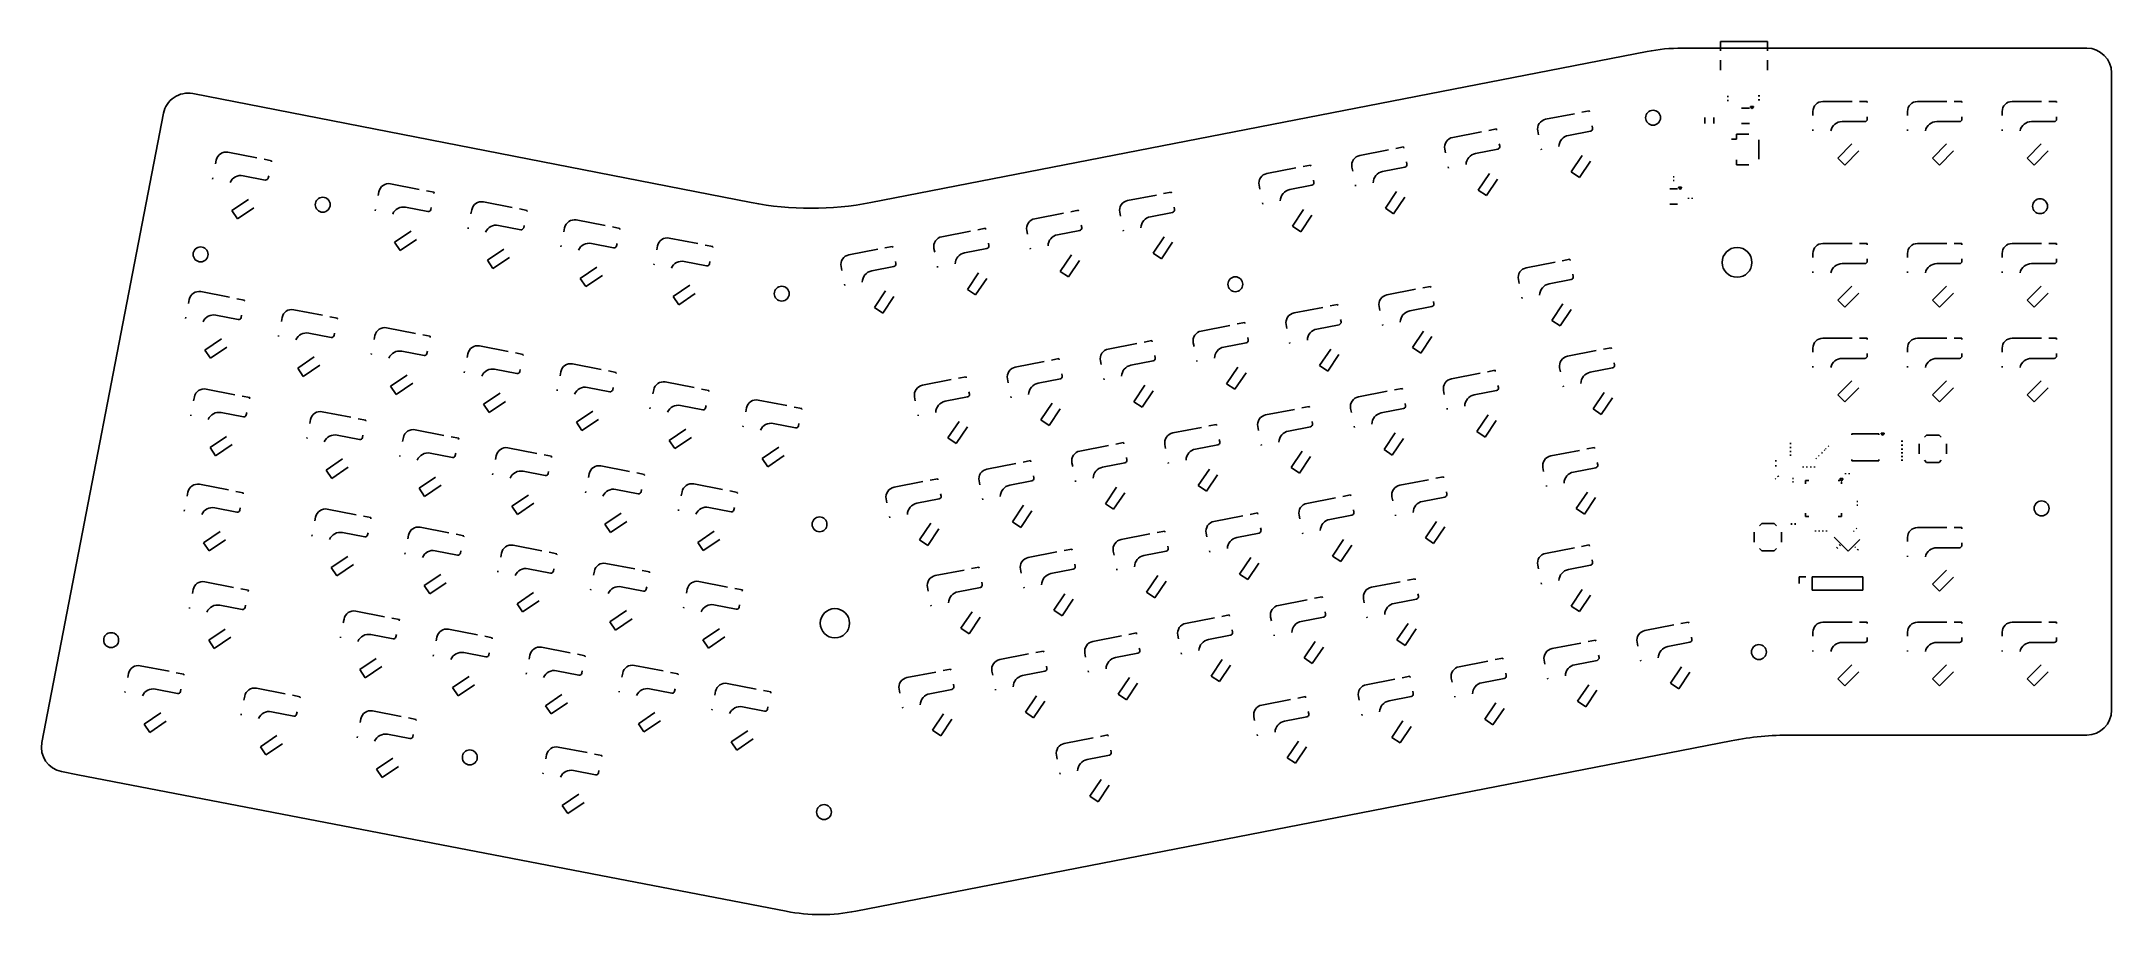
# Model space of a CAD drawing. Extents: x 101 to 518, y -308 to -132.
import ezdxf

# ---------------------------------------------------------------- set-up
doc = ezdxf.new("R2010")
doc.units = 0
doc.layers.add('BLACK', color=7, linetype='CONTINUOUS')

msp = doc.modelspace()

# ---------------------------------------------------------------- linework, layer by layer
at = {"layer": 'BLACK', "linetype": 'CONTINUOUS'}
for p, q in [((439.50974, -132.346311), (439.50974, -134.246311)), ((448.90974, -132.346311), (439.50974, -132.346311)), ((448.90974, -132.346311), (448.90974, -134.246311)), ((424.711961, -134.376322), (268.442894, -164.75692)), ((431.773007, -133.696311), (513.20974, -133.696311)), ((439.50974, -136.146311), (439.50974, -138.146311)), ((448.90974, -136.146311), (448.90974, -138.146311)), ((518.20974, -141.696311), (518.20974, -138.696311)), ((244.377337, -164.753061), (131.923203, -142.853183)), ((440.812365, -143.441311), (441.119647, -143.441311)), ((440.812365, -144.201311), (441.119647, -144.201311)), ((443.72224, -145.761311), (444.52224, -145.76131)), ((445.32224, -145.761311), (444.52224, -145.76131)), ((445.523904, -145.495346), (445.526807, -145.476959)), ((445.526807, -145.501634), (445.523904, -145.495346)), ((445.526807, -145.45835), (445.530296, -145.45486)), ((445.526807, -145.476959), (445.526807, -145.45835)), ((445.526807, -145.504272), (445.526807, -145.501634)), ((445.529068, -145.506533), (445.526807, -145.504272)), ((445.533716, -145.516601), (445.529068, -145.506533)), ((445.530296, -145.45486), (445.531066, -145.449985)), ((445.531066, -145.449985), (445.546121, -145.439035)), ((445.773716, -145.846601), (445.533716, -145.516601)), ((445.546121, -145.439035), (445.559279, -145.425878)), ((445.559279, -145.425878), (445.56607, -145.424527)), ((445.56607, -145.424527), (445.568205, -145.422975)), ((445.568205, -145.422975), (445.571365, -145.423473)), ((445.571365, -145.423473), (445.58224, -145.421311)), ((445.58224, -145.421311), (446.06224, -145.421311)), ((445.790914, -145.862484), (445.773716, -145.846601)), ((445.870764, -145.846601), (445.853566, -145.862485)), ((446.110764, -145.516601), (445.870764, -145.846601)), ((446.06224, -145.421311), (446.073114, -145.423474)), ((446.073114, -145.423474), (446.076275, -145.422975)), ((446.076275, -145.422975), (446.078409, -145.424527)), ((446.078409, -145.424527), (446.085201, -145.425878)), ((446.085201, -145.425878), (446.09836, -145.439037)), ((446.09836, -145.439037), (446.113413, -145.449985)), ((446.115411, -145.506533), (446.110764, -145.516601)), ((446.113413, -145.449985), (446.114182, -145.454859)), ((446.114182, -145.454859), (446.117673, -145.45835)), ((446.117673, -145.504272), (446.115411, -145.506533)), ((446.117673, -145.45835), (446.117673, -145.476962)), ((446.117673, -145.476962), (446.120576, -145.495346)), ((446.120576, -145.495346), (446.117673, -145.501634)), ((446.117673, -145.501634), (446.117673, -145.504272)), ((447.394647, -143.309774), (447.087365, -143.309774)), ((447.394647, -144.069774), (447.087365, -144.069774)), ((465.982472, -144.431333), (460.082472, -144.431333)), ((469.032472, -144.431333), (467.482472, -144.431333)), ((469.032472, -144.661333), (469.032472, -144.431333)), ((485.032472, -144.431333), (479.132472, -144.431333)), ((488.082472, -144.431333), (486.532472, -144.431333)), ((488.082472, -144.661333), (488.082472, -144.431333)), ((504.082472, -144.431333), (498.182472, -144.431333)), ((507.132472, -144.431333), (505.582472, -144.431333)), ((507.132472, -144.661333), (507.132472, -144.431333)), ((518.20974, -141.696311), (518.20974, -265.496311)), ((101.55841, -273.39485), (126.058534, -146.810875)), ((394.356274, -149.944555), (392.834752, -150.240309)), ((394.40016, -150.17033), (394.356274, -149.944555)), ((410.062308, -146.891612), (404.270707, -148.017385)), ((413.056271, -146.309644), (411.534749, -146.605398)), ((413.100157, -146.535419), (413.056271, -146.309644)), ((413.733643, -149.794421), (413.643962, -149.333056)), ((436.33724, -148.873375), (436.33724, -147.669247)), ((438.15724, -148.873375), (438.15724, -147.669247)), ((443.72224, -148.881311), (444.52224, -148.881312)), ((445.32224, -148.881311), (444.52224, -148.881312)), ((445.800419, -145.863985), (445.790914, -145.862484)), ((445.808205, -145.869647), (445.800419, -145.863985)), ((445.82224, -145.86743), (445.808205, -145.869647)), ((445.836275, -145.869647), (445.82224, -145.86743)), ((445.844058, -145.863986), (445.836275, -145.869647)), ((445.853566, -145.862485), (445.844058, -145.863986)), ((458.082472, -146.431333), (458.082472, -147.231333)), ((463.967648, -148.481333), (468.532472, -148.481333)), ((469.032472, -147.981333), (469.032472, -147.511333)), ((477.132472, -146.431333), (477.132472, -147.231333)), ((483.017648, -148.481333), (487.582472, -148.481333)), ((488.082472, -147.981333), (488.082472, -147.511333)), ((496.182472, -146.431333), (496.182472, -147.231333)), ((502.067648, -148.481333), (506.632472, -148.481333)), ((507.132472, -147.981333), (507.132472, -147.511333)), ((372.662313, -154.161434), (366.870712, -155.287207)), ((375.656276, -153.579466), (374.134754, -153.87522)), ((375.700162, -153.805241), (375.656276, -153.579466)), ((383.989074, -153.997168), (384.141721, -154.78247)), ((391.362311, -150.526523), (385.57071, -151.652296)), ((390.157281, -154.886559), (394.638237, -154.01555)), ((395.033646, -153.429332), (394.943965, -152.967967)), ((402.689071, -150.362257), (402.841718, -151.147559)), ((403.431318, -154.180787), (403.385524, -153.945196)), ((408.857278, -151.251648), (413.338234, -150.380639)), ((441.72224, -152.036311), (442.712239, -152.036311)), ((442.712239, -150.986311), (445.21224, -150.986311)), ((442.712239, -152.036311), (442.712239, -150.986311)), ((447.18224, -156.036311), (447.18224, -152.156311)), ((458.082472, -150.321333), (458.082472, -150.081333)), ((465.945836, -152.97578), (463.110338, -155.811278)), ((477.132472, -150.321333), (477.132472, -150.081333)), ((484.995836, -152.97578), (482.160338, -155.811278)), ((496.182472, -150.321333), (496.182472, -150.081333)), ((504.045836, -152.97578), (501.210338, -155.811278)), ((136.674473, -156.218595), (136.521824, -157.003896)), ((144.810944, -155.762731), (139.019344, -154.636958)), ((147.804907, -156.344699), (146.283385, -156.048945)), ((147.761021, -156.570473), (147.804907, -156.344699)), ((353.962315, -157.796346), (348.170714, -158.922119)), ((356.956278, -157.214378), (355.434756, -157.510132)), ((357.000164, -157.440153), (356.956278, -157.214378)), ((365.289076, -157.632079), (365.441723, -158.417381)), ((371.457283, -158.52147), (375.938239, -157.650461)), ((376.333648, -157.064243), (376.243967, -156.602878)), ((384.731321, -157.815698), (384.685527, -157.580107)), ((411.656703, -155.286063), (409.414339, -158.610504)), ((413.314778, -156.404449), (411.072413, -159.728889)), ((442.712239, -156.156311), (442.712239, -157.206311)), ((442.712239, -157.206311), (445.21224, -157.206311)), ((463.110338, -155.811278), (464.524552, -157.225492)), ((467.36005, -154.389994), (464.524552, -157.225492)), ((482.160338, -155.811278), (483.574552, -157.225492)), ((486.41005, -154.389994), (483.574552, -157.225492)), ((501.210338, -155.811278), (502.624552, -157.225492)), ((505.46005, -154.389994), (502.624552, -157.225492)), ((135.932225, -160.037124), (135.978019, -159.801534)), ((142.060362, -159.353875), (146.541317, -160.224884)), ((147.127535, -159.829475), (147.217214, -159.36811)), ((177.53594, -162.123826), (171.74434, -160.998053)), ((180.529903, -162.705794), (179.008381, -162.41004)), ((346.589078, -161.266991), (346.741725, -162.052293)), ((352.757285, -162.156382), (357.238241, -161.285373)), ((357.63365, -160.699155), (357.543969, -160.23779)), ((366.031323, -161.450609), (365.985529, -161.215018)), ((392.956706, -158.920975), (390.714342, -162.245416)), ((390.714342, -162.245416), (392.372416, -163.363801)), ((394.614781, -160.039361), (392.372416, -163.363801)), ((409.414339, -158.610504), (411.072413, -159.728889)), ((429.253506, -161.992274), (430.053506, -161.992273)), ((430.155943, -159.62039), (429.940271, -159.62039)), ((430.155943, -160.34039), (429.940271, -160.34039)), ((430.853506, -161.992274), (430.053506, -161.992273)), ((431.05517, -161.726309), (431.058073, -161.707922)), ((431.058073, -161.732597), (431.05517, -161.726309)), ((431.058073, -161.689313), (431.061562, -161.685823)), ((431.058073, -161.707922), (431.058073, -161.689313)), ((431.058073, -161.735235), (431.058073, -161.732597)), ((431.060334, -161.737496), (431.058073, -161.735235)), ((431.064982, -161.747564), (431.060334, -161.737496)), ((431.061562, -161.685823), (431.062332, -161.680948)), ((431.062332, -161.680948), (431.077387, -161.669998)), ((431.304982, -162.077564), (431.064982, -161.747564)), ((431.077387, -161.669998), (431.090545, -161.656841)), ((431.090545, -161.656841), (431.097336, -161.65549)), ((431.097336, -161.65549), (431.099471, -161.653938)), ((431.099471, -161.653938), (431.102631, -161.654436)), ((431.102631, -161.654436), (431.113506, -161.652274)), ((431.113506, -161.652274), (431.593506, -161.652274)), ((431.32218, -162.093447), (431.304982, -162.077564)), ((431.331685, -162.094948), (431.32218, -162.093447)), ((431.339471, -162.10061), (431.331685, -162.094948)), ((431.353506, -162.098393), (431.339471, -162.10061)), ((431.367541, -162.10061), (431.353506, -162.098393)), ((431.375324, -162.094949), (431.367541, -162.10061)), ((431.384832, -162.093448), (431.375324, -162.094949)), ((431.40203, -162.077564), (431.384832, -162.093448)), ((431.64203, -161.747564), (431.40203, -162.077564)), ((431.593506, -161.652274), (431.60438, -161.654437)), ((431.60438, -161.654437), (431.607541, -161.653938)), ((431.607541, -161.653938), (431.609675, -161.65549)), ((431.609675, -161.65549), (431.616467, -161.656841)), ((431.616467, -161.656841), (431.629626, -161.67)), ((431.629626, -161.67), (431.644679, -161.680948)), ((431.646677, -161.737496), (431.64203, -161.747564)), ((431.644679, -161.680948), (431.645448, -161.685822)), ((431.645448, -161.685822), (431.648939, -161.689313)), ((431.648939, -161.735235), (431.646677, -161.737496)), ((431.648939, -161.689313), (431.648939, -161.707925)), ((431.648939, -161.707925), (431.651842, -161.726309)), ((431.651842, -161.726309), (431.648939, -161.732597)), ((431.648939, -161.732597), (431.648939, -161.735235)), ((143.144624, -164.143202), (139.820184, -166.385567)), ((139.820184, -166.385567), (140.938569, -168.043641)), ((144.26301, -165.801277), (140.938569, -168.043641)), ((168.657221, -166.398219), (168.703015, -166.162629)), ((169.399469, -162.57969), (169.24682, -163.364991)), ((174.785358, -165.71497), (179.266313, -166.585979)), ((179.852531, -166.19057), (179.94221, -165.729205)), ((180.486017, -162.931568), (180.529903, -162.705794)), ((188.099467, -166.214602), (187.946818, -166.999903)), ((196.235938, -165.758738), (190.444338, -164.632965)), ((199.229901, -166.340706), (197.708379, -166.044952)), ((199.186015, -166.56648), (199.229901, -166.340706)), ((310.206283, -166.301656), (308.684761, -166.59741)), ((310.250169, -166.527431), (310.206283, -166.301656)), ((325.912318, -163.248713), (320.120717, -164.374486)), ((328.906281, -162.666745), (327.384759, -162.962499)), ((328.950167, -162.89252), (328.906281, -162.666745)), ((329.583653, -166.151522), (329.493972, -165.690157)), ((347.331325, -165.085521), (347.285531, -164.84993)), ((355.55671, -166.190797), (353.314346, -169.515238)), ((374.256708, -162.555886), (372.014344, -165.880327)), ((372.014344, -165.880327), (373.672418, -166.998712)), ((375.914783, -163.674272), (373.672418, -166.998712)), ((429.253506, -165.112274), (430.053506, -165.112275)), ((430.853506, -165.112274), (430.053506, -165.112275)), ((433.04974, -163.788475), (433.04974, -164.004147)), ((433.76974, -163.788475), (433.76974, -164.004147)), ((175.86962, -170.504297), (172.54518, -172.746662)), ((187.357219, -170.033131), (187.403013, -169.797541)), ((193.485356, -169.349882), (197.966311, -170.220891)), ((198.552529, -169.825482), (198.642208, -169.364117)), ((206.799465, -169.849513), (206.646816, -170.634814)), ((214.935936, -169.393649), (209.144336, -168.267876)), ((217.929899, -169.975617), (216.408377, -169.679863)), ((217.886013, -170.201391), (217.929899, -169.975617)), ((288.512322, -170.518536), (282.720721, -171.644309)), ((291.506285, -169.936568), (289.984763, -170.232322)), ((291.550171, -170.162343), (291.506285, -169.936568)), ((299.839083, -170.354269), (299.99173, -171.139571)), ((307.21232, -166.883624), (301.420719, -168.009397)), ((306.00729, -171.24366), (310.488246, -170.372651)), ((310.883655, -169.786433), (310.793974, -169.325068)), ((318.539081, -166.719358), (318.691728, -167.50466)), ((319.281328, -170.537888), (319.235534, -170.302297)), ((324.707288, -167.608749), (329.188244, -166.73774)), ((353.314346, -169.515238), (354.97242, -170.633623)), ((357.214785, -167.309183), (354.97242, -170.633623)), ((172.54518, -172.746662), (173.663565, -174.404736)), ((176.988006, -172.162372), (173.663565, -174.404736)), ((194.569618, -174.139209), (191.245178, -176.381574)), ((206.057217, -173.668042), (206.103011, -173.432452)), ((212.185354, -172.984793), (216.666309, -173.855802)), ((217.252527, -173.460393), (217.342206, -172.999028)), ((225.499462, -173.484424), (225.346813, -174.269725)), ((233.635933, -173.02856), (227.844333, -171.902787)), ((236.629896, -173.610528), (235.108374, -173.314774)), ((236.58601, -173.836302), (236.629896, -173.610528)), ((269.812325, -174.153447), (264.020724, -175.27922)), ((272.806288, -173.571479), (271.284766, -173.867233)), ((272.850174, -173.797254), (272.806288, -173.571479)), ((281.139085, -173.989181), (281.291732, -174.774483)), ((287.307292, -174.878572), (291.788248, -174.007563)), ((292.183657, -173.421345), (292.093976, -172.95998)), ((300.58133, -174.172799), (300.535536, -173.937208)), ((327.506713, -171.643164), (325.264349, -174.967605)), ((325.264349, -174.967605), (326.922423, -176.08599)), ((329.164788, -172.76155), (326.922423, -176.08599)), ((458.082472, -175.006333), (458.082472, -175.806333)), ((465.982472, -173.006333), (460.082472, -173.006333)), ((469.032472, -173.006333), (467.482472, -173.006333)), ((469.032472, -173.236333), (469.032472, -173.006333)), ((477.132472, -175.006333), (477.132472, -175.806333)), ((485.032472, -173.006333), (479.132472, -173.006333)), ((488.082472, -173.006333), (486.532472, -173.006333)), ((488.082472, -173.236333), (488.082472, -173.006333)), ((496.182472, -175.006333), (496.182472, -175.806333)), ((504.082472, -173.006333), (498.182472, -173.006333)), ((507.132472, -173.006333), (505.582472, -173.006333)), ((507.132472, -173.236333), (507.132472, -173.006333)), ((191.245178, -176.381574), (192.363563, -178.039648)), ((195.688004, -175.797284), (192.363563, -178.039648)), ((213.269616, -177.77412), (209.945176, -180.016485)), ((224.757214, -177.302953), (224.803008, -177.067363)), ((230.885351, -176.619704), (235.366306, -177.490713)), ((235.952524, -177.095304), (236.042203, -176.633939)), ((262.439088, -177.624092), (262.591735, -178.409394)), ((268.607295, -178.513483), (273.088251, -177.642474)), ((273.48366, -177.056256), (273.393979, -176.594891)), ((281.881332, -177.807711), (281.835538, -177.57212)), ((290.106717, -178.912987), (287.864353, -182.237428)), ((308.806715, -175.278076), (306.564351, -178.602517)), ((306.564351, -178.602517), (308.222425, -179.720902)), ((310.46479, -176.396462), (308.222425, -179.720902)), ((406.164677, -176.759064), (400.373076, -177.884837)), ((409.15864, -176.177096), (407.637118, -176.47285)), ((409.202526, -176.402871), (409.15864, -176.177096)), ((458.082472, -178.896333), (458.082472, -178.656333)), ((463.967648, -177.056333), (468.532472, -177.056333)), ((469.032472, -176.556333), (469.032472, -176.086333)), ((477.132472, -178.896333), (477.132472, -178.656333)), ((483.017648, -177.056333), (487.582472, -177.056333)), ((488.082472, -176.556333), (488.082472, -176.086333)), ((496.182472, -178.896333), (496.182472, -178.656333)), ((502.067648, -177.056333), (506.632472, -177.056333)), ((507.132472, -176.556333), (507.132472, -176.086333)), ((139.358577, -183.812728), (133.566977, -182.686955)), ((209.945176, -180.016485), (211.063561, -181.674559)), ((214.388002, -179.432195), (211.063561, -181.674559)), ((231.969614, -181.409031), (228.645174, -183.651396)), ((233.088, -183.067106), (229.763559, -185.30947)), ((263.181335, -181.442622), (263.135541, -181.207031)), ((271.40672, -182.547898), (269.164356, -185.872339)), ((287.864353, -182.237428), (289.522427, -183.355813)), ((291.764792, -180.031373), (289.522427, -183.355813)), ((378.11468, -182.211431), (372.323079, -183.337204)), ((381.108643, -181.629463), (379.587121, -181.925217)), ((381.152529, -181.855238), (381.108643, -181.629463)), ((398.79144, -180.229709), (398.944087, -181.015011)), ((404.959647, -181.1191), (409.440603, -180.248091)), ((409.836012, -179.661873), (409.746331, -179.200508)), ((465.945836, -181.55078), (463.110338, -184.386278)), ((467.36005, -182.964994), (464.524552, -185.800492)), ((484.995836, -181.55078), (482.160338, -184.386278)), ((486.41005, -182.964994), (483.574552, -185.800492)), ((504.045836, -181.55078), (501.210338, -184.386278)), ((505.46005, -182.964994), (502.624552, -185.800492)), ((131.222106, -184.268592), (131.069457, -185.053893)), ((136.607995, -187.403872), (141.08895, -188.274881)), ((142.35254, -184.394696), (140.831018, -184.098942)), ((141.675168, -187.879472), (141.764847, -187.418107)), ((142.308654, -184.62047), (142.35254, -184.394696)), ((158.058575, -187.447639), (152.266975, -186.321866)), ((228.645174, -183.651396), (229.763559, -185.30947)), ((269.164356, -185.872339), (270.82243, -186.990724)), ((273.064795, -183.666284), (270.82243, -186.990724)), ((359.414682, -185.846343), (353.623081, -186.972116)), ((362.408645, -185.264375), (360.887123, -185.560129)), ((362.452531, -185.49015), (362.408645, -185.264375)), ((370.741443, -185.682076), (370.89409, -186.467378)), ((376.90965, -186.571467), (381.390606, -185.700458)), ((381.786015, -185.11424), (381.696334, -184.652875)), ((399.533687, -184.048239), (399.487893, -183.812648)), ((407.759072, -185.153516), (405.516708, -188.477957)), ((409.417147, -186.271902), (407.174782, -189.596342)), ((463.110338, -184.386278), (464.524552, -185.800492)), ((482.160338, -184.386278), (483.574552, -185.800492)), ((501.210338, -184.386278), (502.624552, -185.800492)), ((130.479858, -188.087121), (130.525652, -187.851531)), ((149.179856, -191.722032), (149.22565, -191.486442)), ((149.922104, -187.903503), (149.769455, -188.688804)), ((155.307993, -191.038783), (159.788948, -191.909792)), ((161.052538, -188.029607), (159.531016, -187.733853)), ((160.375166, -191.514383), (160.464845, -191.053018)), ((161.008652, -188.255381), (161.052538, -188.029607)), ((168.622101, -191.538415), (168.469452, -192.323716)), ((176.758572, -191.082551), (170.966972, -189.956778)), ((179.752535, -191.664519), (178.231013, -191.368765)), ((179.708649, -191.890293), (179.752535, -191.664519)), ((340.714684, -189.481254), (334.923083, -190.607027)), ((343.708647, -188.899286), (342.187125, -189.19504)), ((343.752533, -189.125061), (343.708647, -188.899286)), ((352.041445, -189.316988), (352.194092, -190.10229)), ((358.209652, -190.206379), (362.690608, -189.33537)), ((363.086017, -188.749152), (362.996336, -188.287787)), ((371.48369, -189.500606), (371.437896, -189.265015)), ((379.709075, -190.605883), (377.466711, -193.930324)), ((405.516708, -188.477957), (407.174782, -189.596342)), ((137.692257, -192.193199), (134.367817, -194.435564)), ((134.367817, -194.435564), (135.486202, -196.093638)), ((138.810643, -193.851274), (135.486202, -196.093638)), ((156.392255, -195.828111), (153.067815, -198.070476)), ((167.879853, -195.356944), (167.925647, -195.121354)), ((174.00799, -194.673695), (178.488945, -195.544704)), ((179.075163, -195.149295), (179.164842, -194.68793)), ((187.322099, -195.173326), (187.16945, -195.958627)), ((195.45857, -194.717462), (189.66697, -193.591689)), ((198.452533, -195.29943), (196.931011, -195.003676)), ((198.408647, -195.525204), (198.452533, -195.29943)), ((322.014686, -193.116165), (316.223085, -194.241938)), ((325.008649, -192.534197), (323.487127, -192.829951)), ((325.052535, -192.759972), (325.008649, -192.534197)), ((325.686021, -196.018974), (325.59634, -195.557609)), ((333.341447, -192.951899), (333.494094, -193.737201)), ((339.509654, -193.84129), (343.99061, -192.970281)), ((344.386019, -192.384063), (344.296338, -191.922698)), ((352.783692, -193.135518), (352.737898, -192.899927)), ((361.009077, -194.240794), (358.766713, -197.565235)), ((362.667152, -195.35918), (360.424787, -198.68362)), ((377.466711, -193.930324), (379.124785, -195.048709)), ((381.36715, -191.724269), (379.124785, -195.048709)), ((414.474587, -194.550334), (408.682986, -195.676107)), ((417.46855, -193.968366), (415.947028, -194.26412)), ((417.512436, -194.194141), (417.46855, -193.968366)), ((458.082472, -194.056333), (458.082472, -194.856333)), ((465.982472, -192.056333), (460.082472, -192.056333)), ((469.032472, -192.056333), (467.482472, -192.056333)), ((469.032472, -192.286333), (469.032472, -192.056333)), ((469.032472, -195.606333), (469.032472, -195.136333)), ((477.132472, -194.056333), (477.132472, -194.856333)), ((485.032472, -192.056333), (479.132472, -192.056333)), ((488.082472, -192.056333), (486.532472, -192.056333)), ((488.082472, -192.286333), (488.082472, -192.056333)), ((488.082472, -195.606333), (488.082472, -195.136333)), ((496.182472, -194.056333), (496.182472, -194.856333)), ((504.082472, -192.056333), (498.182472, -192.056333)), ((507.132472, -192.056333), (505.582472, -192.056333)), ((507.132472, -192.286333), (507.132472, -192.056333)), ((507.132472, -195.606333), (507.132472, -195.136333)), ((153.067815, -198.070476), (154.1862, -199.72855)), ((157.510641, -197.486186), (154.1862, -199.72855)), ((175.092253, -199.463022), (171.767813, -201.705387)), ((186.579851, -198.991855), (186.625645, -198.756265)), ((192.707988, -198.308606), (197.188943, -199.179615)), ((197.775161, -198.784206), (197.86484, -198.322841)), ((206.022097, -198.808237), (205.869448, -199.593538)), ((214.158568, -198.352373), (208.366968, -197.2266)), ((217.152531, -198.934341), (215.631009, -198.638587)), ((217.108645, -199.160115), (217.152531, -198.934341)), ((287.608654, -199.80402), (286.087132, -200.099774)), ((287.65254, -200.029795), (287.608654, -199.80402)), ((303.314688, -196.751077), (297.523087, -197.87685)), ((306.308651, -196.169109), (304.787129, -196.464863)), ((306.352537, -196.394884), (306.308651, -196.169109)), ((306.986023, -199.653886), (306.896342, -199.192521)), ((314.641449, -196.58681), (314.794096, -197.372112)), ((320.809656, -197.476201), (325.290612, -196.605192)), ((334.083694, -196.770429), (334.0379, -196.534838)), ((342.309079, -197.875705), (340.066715, -201.200146)), ((343.967154, -198.994091), (341.724789, -202.318531)), ((358.766713, -197.565235), (360.424787, -198.68362)), ((391.09959, -199.093973), (385.307989, -200.219746)), ((394.093553, -198.512005), (392.572031, -198.807759)), ((394.137439, -198.73778), (394.093553, -198.512005)), ((407.10135, -198.020979), (407.253997, -198.806281)), ((413.269557, -198.91037), (417.750513, -198.039361)), ((418.145922, -197.453143), (418.056241, -196.991778)), ((458.082472, -197.946333), (458.082472, -197.706333)), ((463.967648, -196.106333), (468.532472, -196.106333)), ((477.132472, -197.946333), (477.132472, -197.706333)), ((483.017648, -196.106333), (487.582472, -196.106333)), ((496.182472, -197.946333), (496.182472, -197.706333)), ((502.067648, -196.106333), (506.632472, -196.106333)), ((132.262194, -203.877318), (132.109545, -204.662619)), ((140.398665, -203.421454), (134.607065, -202.295681)), ((143.392628, -204.003422), (141.871106, -203.707668)), ((143.348742, -204.229196), (143.392628, -204.003422)), ((171.767813, -201.705387), (172.886198, -203.363461)), ((176.210639, -201.121097), (172.886198, -203.363461)), ((193.792251, -203.097933), (190.467811, -205.340298)), ((205.279849, -202.626766), (205.325643, -202.391176)), ((211.407986, -201.943517), (215.888941, -202.814526)), ((216.475159, -202.419117), (216.564838, -201.957752)), ((224.722095, -202.443149), (224.569446, -203.22845)), ((232.858566, -201.987285), (227.066966, -200.861512)), ((235.852529, -202.569253), (234.331007, -202.273499)), ((235.808643, -202.795027), (235.852529, -202.569253)), ((277.241454, -203.856633), (277.394101, -204.641935)), ((284.614691, -200.385988), (278.82309, -201.511761)), ((283.409661, -204.746024), (287.890617, -203.875015)), ((288.286026, -203.288797), (288.196345, -202.827432)), ((295.941451, -200.221722), (296.094098, -201.007024)), ((296.683698, -204.040252), (296.637904, -203.804661)), ((302.109658, -201.111113), (306.590614, -200.240104)), ((315.383696, -200.40534), (315.337902, -200.169749)), ((323.609081, -201.510617), (321.366717, -204.835058)), ((325.267156, -202.629003), (323.024791, -205.953443)), ((340.066715, -201.200146), (341.724789, -202.318531)), ((372.399592, -202.728885), (366.607991, -203.854658)), ((375.393555, -202.146917), (373.872033, -202.442671)), ((375.437441, -202.372692), (375.393555, -202.146917)), ((383.726353, -202.564618), (383.879, -203.34992)), ((389.89456, -203.454009), (394.375516, -202.583)), ((394.770925, -201.996782), (394.681244, -201.535417)), ((407.843597, -201.839509), (407.797803, -201.603918)), ((416.068982, -202.944786), (413.826618, -206.269227)), ((417.727057, -204.063172), (415.484692, -207.387612)), ((465.945836, -200.60078), (463.110338, -203.436278)), ((463.110338, -203.436278), (464.524552, -204.850492)), ((467.36005, -202.014994), (464.524552, -204.850492)), ((484.995836, -200.60078), (482.160338, -203.436278)), ((482.160338, -203.436278), (483.574552, -204.850492)), ((486.41005, -202.014994), (483.574552, -204.850492)), ((504.045836, -200.60078), (501.210338, -203.436278)), ((501.210338, -203.436278), (502.624552, -204.850492)), ((505.46005, -202.014994), (502.624552, -204.850492)), ((131.519946, -207.695847), (131.56574, -207.460257)), ((137.648083, -207.012598), (142.129038, -207.883607)), ((142.715256, -207.488198), (142.804935, -207.026833)), ((163.773662, -207.965093), (157.982062, -206.83932)), ((166.767625, -208.547061), (165.246103, -208.251307)), ((190.467811, -205.340298), (191.586196, -206.998372)), ((194.910637, -204.756008), (191.586196, -206.998372)), ((212.492248, -206.732845), (209.167808, -208.97521)), ((223.979847, -206.261678), (224.025641, -206.026088)), ((230.107984, -205.578429), (234.588939, -206.449438)), ((235.175157, -206.054029), (235.264836, -205.592664)), ((243.422093, -206.07806), (243.269444, -206.863361)), ((251.558564, -205.622196), (245.766964, -204.496423)), ((254.552527, -206.204164), (253.031005, -205.90841)), ((254.508641, -206.429938), (254.552527, -206.204164)), ((277.983701, -207.675163), (277.937907, -207.439572)), ((304.909083, -205.145528), (302.666719, -208.469969)), ((306.567158, -206.263914), (304.324793, -209.588354)), ((321.366717, -204.835058), (323.024791, -205.953443)), ((353.699594, -206.363796), (347.907993, -207.489569)), ((356.693557, -205.781828), (355.172035, -206.077582)), ((356.737443, -206.007603), (356.693557, -205.781828)), ((365.026355, -206.19953), (365.179002, -206.984832)), ((371.194562, -207.088921), (375.675518, -206.217912)), ((376.070927, -205.631694), (375.981246, -205.170329)), ((384.4686, -206.383148), (384.422806, -206.147557)), ((392.693985, -207.488425), (390.451621, -210.812866)), ((413.826618, -206.269227), (415.484692, -207.387612)), ((138.732345, -211.801925), (135.407905, -214.04429)), ((154.894943, -212.239486), (154.940737, -212.003896)), ((155.637191, -208.420957), (155.484542, -209.206258)), ((161.02308, -211.556237), (165.504035, -212.427246)), ((166.090253, -212.031837), (166.179932, -211.570472)), ((166.723739, -208.772835), (166.767625, -208.547061)), ((174.337189, -212.055868), (174.18454, -212.841169)), ((182.47366, -211.600004), (176.68206, -210.474231)), ((185.467623, -212.181972), (183.946101, -211.886218)), ((185.423737, -212.407746), (185.467623, -212.181972)), ((209.167808, -208.97521), (210.286193, -210.633284)), ((213.610634, -208.39092), (210.286193, -210.633284)), ((231.192246, -210.367756), (227.867806, -212.610121)), ((232.310632, -212.025831), (228.986191, -214.268195)), ((242.679845, -209.896589), (242.725639, -209.660999)), ((248.807982, -209.21334), (253.288937, -210.084349)), ((253.875155, -209.68894), (253.964834, -209.227575)), ((286.209086, -208.78044), (283.966722, -212.104881)), ((283.966722, -212.104881), (285.624796, -213.223266)), ((287.867161, -209.898826), (285.624796, -213.223266)), ((302.666719, -208.469969), (304.324793, -209.588354)), ((334.999597, -209.998707), (329.207996, -211.12448)), ((337.99356, -209.416739), (336.472038, -209.712493)), ((338.037446, -209.642514), (337.99356, -209.416739)), ((338.670932, -212.901516), (338.581251, -212.440151)), ((346.326357, -209.834441), (346.479004, -210.619743)), ((352.494564, -210.723832), (356.97552, -209.852823)), ((357.370929, -209.266605), (357.281248, -208.80524)), ((365.768602, -210.01806), (365.722808, -209.782469)), ((373.993987, -211.123336), (371.751623, -214.447777)), ((375.652062, -212.241722), (373.409697, -215.566162)), ((390.451621, -210.812866), (392.109695, -211.931251)), ((394.35206, -208.606811), (392.109695, -211.931251)), ((465.90974, -211.26526), (468.63474, -211.26526)), ((465.90974, -211.52526), (465.90974, -211.26526)), ((471.35974, -211.26526), (468.63474, -211.26526)), ((471.35974, -211.52526), (471.35974, -211.26526)), ((471.843904, -211.209295), (471.846807, -211.190908)), ((471.846807, -211.215583), (471.843904, -211.209295)), ((471.846807, -211.172299), (471.850296, -211.168809)), ((471.846807, -211.190908), (471.846807, -211.172299)), ((471.846807, -211.218221), (471.846807, -211.215583)), ((471.849068, -211.220482), (471.846807, -211.218221)), ((471.853716, -211.23055), (471.849068, -211.220482)), ((471.850296, -211.168809), (471.851066, -211.163934)), ((471.851066, -211.163934), (471.866121, -211.152984)), ((472.093716, -211.56055), (471.853716, -211.23055)), ((471.866121, -211.152984), (471.879279, -211.139827)), ((471.879279, -211.139827), (471.88607, -211.138476)), ((471.88607, -211.138476), (471.888205, -211.136924)), ((471.888205, -211.136924), (471.891365, -211.137422)), ((471.891365, -211.137422), (471.90224, -211.13526)), ((471.90224, -211.13526), (472.38224, -211.13526)), ((472.110914, -211.576433), (472.093716, -211.56055)), ((472.120419, -211.577934), (472.110914, -211.576433)), ((472.128205, -211.583596), (472.120419, -211.577934)), ((472.14224, -211.581379), (472.128205, -211.583596)), ((472.156275, -211.583596), (472.14224, -211.581379)), ((472.164058, -211.577935), (472.156275, -211.583596)), ((472.173566, -211.576434), (472.164058, -211.577935)), ((472.190764, -211.56055), (472.173566, -211.576434)), ((472.430764, -211.23055), (472.190764, -211.56055)), ((472.38224, -211.13526), (472.393114, -211.137423)), ((472.393114, -211.137423), (472.396275, -211.136924)), ((472.396275, -211.136924), (472.398409, -211.138476)), ((472.398409, -211.138476), (472.405201, -211.139827)), ((472.405201, -211.139827), (472.41836, -211.152986)), ((472.41836, -211.152986), (472.433413, -211.163934)), ((472.435411, -211.220482), (472.430764, -211.23055)), ((472.433413, -211.163934), (472.434182, -211.168808)), ((472.434182, -211.168808), (472.437673, -211.172299)), ((472.437673, -211.218221), (472.435411, -211.220482)), ((472.437673, -211.172299), (472.437673, -211.190911)), ((472.437673, -211.190911), (472.440576, -211.209295)), ((472.440576, -211.209295), (472.437673, -211.215583)), ((472.437673, -211.215583), (472.437673, -211.218221)), ((480.96948, -211.536571), (480.51948, -211.986571)), ((480.96948, -211.536571), (483.46948, -211.536571)), ((483.46948, -211.536571), (483.91948, -211.986571)), ((135.407905, -214.04429), (136.52629, -215.702364)), ((139.850731, -213.46), (136.52629, -215.702364)), ((162.107342, -216.345564), (158.782902, -218.587929)), ((173.594941, -215.874397), (173.640735, -215.638807)), ((179.723078, -215.191148), (184.204033, -216.062157)), ((184.790251, -215.666748), (184.87993, -215.205383)), ((193.037187, -215.69078), (192.884538, -216.476081)), ((201.173658, -215.234916), (195.382058, -214.109143)), ((204.167621, -215.816884), (202.646099, -215.52113)), ((204.123735, -216.042658), (204.167621, -215.816884)), ((227.867806, -212.610121), (228.986191, -214.268195)), ((249.892244, -214.002667), (246.567804, -216.245032)), ((246.567804, -216.245032), (247.686189, -217.903106)), ((251.01063, -215.660742), (247.686189, -217.903106)), ((300.593564, -216.686562), (299.072042, -216.982316)), ((300.63745, -216.912337), (300.593564, -216.686562)), ((316.299599, -213.633619), (310.507998, -214.759392)), ((319.293562, -213.051651), (317.77204, -213.347405)), ((319.337448, -213.277426), (319.293562, -213.051651)), ((319.970934, -216.536428), (319.881253, -216.075063)), ((327.62636, -213.469352), (327.779007, -214.254654)), ((333.794567, -214.358743), (338.275523, -213.487734)), ((347.068604, -213.652971), (347.02281, -213.41738)), ((355.293989, -214.758248), (353.051625, -218.082689)), ((356.952064, -215.876634), (354.709699, -219.201074)), ((371.751623, -214.447777), (373.409697, -215.566162)), ((411.097, -214.613424), (405.305399, -215.739197)), ((414.090963, -214.031456), (412.569441, -214.32721)), ((414.134849, -214.257231), (414.090963, -214.031456)), ((450.469159, -216.70526), (450.750321, -216.70526)), ((453.431099, -213.26026), (453.738381, -213.26026)), ((453.431099, -214.02026), (453.738381, -214.02026)), ((453.738381, -214.84776), (453.431099, -214.84776)), ((453.738381, -215.60776), (453.431099, -215.60776)), ((458.67893, -216.168567), (458.831433, -216.32107)), ((459.188047, -215.65945), (459.34055, -215.811953)), ((459.82893, -215.018567), (459.981433, -215.17107)), ((460.338047, -214.50945), (460.49055, -214.661953)), ((460.62893, -214.218567), (460.781433, -214.37107)), ((461.138047, -213.70945), (461.29055, -213.861953)), ((465.90974, -216.45526), (465.90974, -216.71526)), ((471.35974, -216.45526), (471.35974, -216.71526)), ((475.875579, -212.779737), (476.182861, -212.779737)), ((475.875579, -213.539737), (476.182861, -213.539737)), ((476.182861, -214.379737), (475.875579, -214.379737)), ((476.182861, -215.139737), (475.875579, -215.139737)), ((475.875579, -215.852882), (476.182861, -215.852882)), ((475.875579, -216.612882), (476.182861, -216.612882)), ((479.46948, -215.286571), (479.46948, -213.286571)), ((480.96948, -217.036571), (480.51948, -216.586571)), ((483.46948, -217.036571), (483.91948, -216.586571)), ((484.96948, -215.286571), (484.96948, -213.286571)), ((158.782902, -218.587929), (159.901287, -220.246003)), ((163.225728, -218.003639), (159.901287, -220.246003)), ((180.80734, -219.980476), (177.4829, -222.222841)), ((192.294939, -219.509309), (192.340733, -219.273719)), ((198.423076, -218.82606), (202.904031, -219.697069)), ((203.490249, -219.30166), (203.579928, -218.840295)), ((211.737185, -219.325691), (211.584536, -220.110992)), ((219.873656, -218.869827), (214.082056, -217.744054)), ((222.867619, -219.451795), (221.346097, -219.156041)), ((222.823733, -219.677569), (222.867619, -219.451795)), ((281.893566, -220.321474), (280.372044, -220.617228)), ((281.937452, -220.547249), (281.893566, -220.321474)), ((290.226364, -220.739175), (290.379011, -221.524477)), ((297.599601, -217.26853), (291.808, -218.394303)), ((296.394571, -221.628566), (300.875527, -220.757557)), ((301.270936, -220.171339), (301.181255, -219.709974)), ((308.926362, -217.104264), (309.079009, -217.889566)), ((309.668609, -220.922794), (309.622815, -220.687203)), ((315.094569, -217.993655), (319.575525, -217.122646)), ((328.368607, -217.287882), (328.322813, -217.052291)), ((336.593992, -218.393159), (334.351628, -221.7176)), ((338.252067, -219.511545), (336.009702, -222.835985)), ((353.051625, -218.082689), (354.709699, -219.201074)), ((380.709503, -220.520155), (374.917902, -221.645928)), ((383.703466, -219.938187), (382.181944, -220.233941)), ((383.747352, -220.163962), (383.703466, -219.938187)), ((403.723763, -218.084069), (403.87641, -218.869371)), ((409.89197, -218.97346), (414.372926, -218.102451)), ((414.768335, -217.516233), (414.678654, -217.054868)), ((450.469159, -217.72526), (450.750321, -217.72526)), ((450.47893, -220.274618), (450.631433, -220.427121)), ((450.988047, -219.765501), (451.14055, -219.918004)), ((453.976904, -220.25526), (454.192576, -220.25526)), ((456.14974, -217.857424), (456.14974, -218.073096)), ((456.60948, -220.676571), (457.25948, -220.676571)), ((456.60948, -221.326571), (456.60948, -220.676571)), ((456.86974, -217.857424), (456.86974, -218.073096)), ((457.64974, -217.857424), (457.64974, -218.073096)), ((458.36974, -217.857424), (458.36974, -218.073096)), ((463.52948, -220.676571), (463.17948, -220.676571)), ((463.531144, -220.360606), (463.534047, -220.342219)), ((463.534047, -220.366894), (463.531144, -220.360606)), ((463.534047, -220.32361), (463.537536, -220.32012)), ((463.534047, -220.342219), (463.534047, -220.32361)), ((463.534047, -220.369532), (463.534047, -220.366894)), ((463.536308, -220.371793), (463.534047, -220.369532)), ((463.540956, -220.381861), (463.536308, -220.371793)), ((463.537536, -220.32012), (463.538306, -220.315245)), ((463.538306, -220.315245), (463.553361, -220.304295)), ((463.780956, -220.711861), (463.540956, -220.381861)), ((463.553361, -220.304295), (463.566519, -220.291138)), ((463.566519, -220.291138), (463.57331, -220.289787)), ((463.57331, -220.289787), (463.575445, -220.288235)), ((463.575445, -220.288235), (463.578605, -220.288733)), ((463.578605, -220.288733), (463.58948, -220.286571)), ((463.58948, -220.286571), (464.06948, -220.286571)), ((463.798154, -220.727744), (463.780956, -220.711861)), ((463.807659, -220.729245), (463.798154, -220.727744)), ((463.815445, -220.734907), (463.807659, -220.729245)), ((463.82948, -220.73269), (463.815445, -220.734907)), ((463.843515, -220.734907), (463.82948, -220.73269)), ((463.851298, -220.729246), (463.843515, -220.734907)), ((463.860806, -220.727745), (463.851298, -220.729246)), ((463.878004, -220.711861), (463.860806, -220.727745)), ((464.118004, -220.381861), (463.878004, -220.711861)), ((464.06948, -220.286571), (464.080354, -220.288734)), ((464.080354, -220.288734), (464.083515, -220.288235)), ((464.083515, -220.288235), (464.085649, -220.289787)), ((464.085649, -220.289787), (464.092441, -220.291138)), ((464.092441, -220.291138), (464.1056, -220.304297)), ((464.1056, -220.304297), (464.120653, -220.315245)), ((464.122651, -220.371793), (464.118004, -220.381861)), ((464.120653, -220.315245), (464.121422, -220.320119)), ((464.121422, -220.320119), (464.124913, -220.32361)), ((464.124913, -220.369532), (464.122651, -220.371793)), ((464.124913, -220.32361), (464.124913, -220.342222)), ((464.124913, -220.342222), (464.127816, -220.360606)), ((464.127816, -220.360606), (464.124913, -220.366894)), ((464.124913, -220.366894), (464.124913, -220.369532)), ((464.64974, -219.188475), (464.64974, -219.404147)), ((465.36974, -219.188475), (465.36974, -219.404147)), ((465.90974, -216.71526), (468.63474, -216.71526)), ((471.35974, -216.71526), (468.63474, -216.71526)), ((480.96948, -217.036571), (483.46948, -217.036571)), ((130.964782, -223.031679), (130.812133, -223.81698)), ((139.101253, -222.575815), (133.309653, -221.450042)), ((142.095216, -223.157783), (140.573694, -222.862029)), ((142.05133, -223.383557), (142.095216, -223.157783)), ((177.4829, -222.222841), (178.601285, -223.880915)), ((181.925726, -221.638551), (178.601285, -223.880915)), ((199.507338, -223.615387), (196.182898, -225.857752)), ((210.994937, -223.14422), (211.040731, -222.90863)), ((217.123074, -222.460971), (221.604029, -223.33198)), ((222.190247, -222.936571), (222.279926, -222.475206)), ((230.437182, -222.960602), (230.284533, -223.745903)), ((238.573653, -222.504738), (232.782053, -221.378965)), ((241.567616, -223.086706), (240.046094, -222.790952)), ((241.52373, -223.31248), (241.567616, -223.086706)), ((271.526366, -224.374087), (271.679013, -225.159389)), ((278.899603, -220.903442), (273.108002, -222.029215)), ((277.694573, -225.263478), (282.175529, -224.392469)), ((282.570938, -223.806251), (282.481257, -223.344886)), ((290.968611, -224.557705), (290.922817, -224.322114)), ((317.893994, -222.02807), (315.65163, -225.352511)), ((319.552069, -223.146456), (317.309704, -226.470896)), ((334.351628, -221.7176), (336.009702, -222.835985)), ((362.009505, -224.155066), (356.217904, -225.280839)), ((365.003468, -223.573098), (363.481946, -223.868852)), ((365.047354, -223.798873), (365.003468, -223.573098)), ((373.336266, -223.9908), (373.488913, -224.776102)), ((379.504473, -224.880191), (383.985429, -224.009182)), ((384.380838, -223.422964), (384.291157, -222.961599)), ((404.46601, -221.902599), (404.420216, -221.667008)), ((412.691395, -223.007875), (410.449031, -226.332316)), ((414.34947, -224.126261), (412.107105, -227.450701)), ((453.976904, -220.97526), (454.192576, -220.97526)), ((463.82948, -220.916571), (463.82948, -221.326571)), ((467.117576, -224.93026), (466.901904, -224.93026)), ((130.222534, -226.850208), (130.268328, -226.614618)), ((136.350671, -226.166959), (140.831626, -227.037968)), ((141.417844, -226.642559), (141.507523, -226.181194)), ((156.677279, -228.029683), (156.52463, -228.814984)), ((164.81375, -227.573819), (159.02215, -226.448046)), ((167.807713, -228.155787), (166.286191, -227.860033)), ((167.763827, -228.381561), (167.807713, -228.155787)), ((196.182898, -225.857752), (197.301283, -227.515826)), ((200.625724, -225.273462), (197.301283, -227.515826)), ((218.207336, -227.250298), (214.882896, -229.492663)), ((219.325722, -228.908373), (216.001281, -231.150737)), ((229.694934, -226.779131), (229.740728, -226.543541)), ((235.823071, -226.095882), (240.304026, -226.966891)), ((240.890244, -226.571482), (240.979923, -226.110117)), ((272.268613, -228.192617), (272.222819, -227.957026)), ((299.193996, -225.662982), (296.951632, -228.987423)), ((296.951632, -228.987423), (298.609706, -230.105808)), ((300.852071, -226.781368), (298.609706, -230.105808)), ((315.65163, -225.352511), (317.309704, -226.470896)), ((343.309507, -227.789977), (337.517906, -228.91575)), ((346.30347, -227.208009), (344.781948, -227.503763)), ((346.347356, -227.433784), (346.30347, -227.208009)), ((354.636268, -227.625711), (354.788915, -228.411013)), ((360.804475, -228.515102), (365.285431, -227.644093)), ((365.68084, -227.057875), (365.591159, -226.59651)), ((374.078513, -227.80933), (374.032719, -227.573739)), ((382.303898, -228.914606), (380.061534, -232.239047)), ((410.449031, -226.332316), (412.107105, -227.450701)), ((456.60948, -227.246571), (456.60948, -227.896571)), ((456.60948, -227.896571), (457.25948, -227.896571)), ((463.82948, -227.896571), (463.17948, -227.896571)), ((463.82948, -227.246571), (463.82948, -227.896571)), ((467.117576, -225.65026), (466.901904, -225.65026)), ((137.434933, -230.956287), (134.110493, -233.198652)), ((134.110493, -233.198652), (135.228878, -234.856726)), ((138.553319, -232.614362), (135.228878, -234.856726)), ((155.935031, -231.848212), (155.980825, -231.612622)), ((162.063168, -231.164963), (166.544123, -232.035972)), ((167.130341, -231.640563), (167.22002, -231.179198)), ((175.377277, -231.664594), (175.224628, -232.449895)), ((183.513748, -231.20873), (177.722148, -230.082957)), ((186.507711, -231.790698), (184.986189, -231.494944)), ((186.463825, -232.016472), (186.507711, -231.790698)), ((214.882896, -229.492663), (216.001281, -231.150737)), ((236.907334, -230.88521), (233.582894, -233.127575)), ((233.582894, -233.127575), (234.701279, -234.785649)), ((238.02572, -232.543285), (234.701279, -234.785649)), ((280.493998, -229.297893), (278.251634, -232.622334)), ((278.251634, -232.622334), (279.909708, -233.740719)), ((282.152073, -230.416279), (279.909708, -233.740719)), ((324.60951, -231.424889), (318.817909, -232.550662)), ((327.603473, -230.842921), (326.081951, -231.138675)), ((327.647359, -231.068696), (327.603473, -230.842921)), ((335.93627, -231.260622), (336.088917, -232.045924)), ((342.104477, -232.150013), (346.585433, -231.279004)), ((346.980842, -230.692786), (346.891161, -230.231421)), ((355.378515, -231.444241), (355.332721, -231.20865)), ((363.6039, -232.549518), (361.361536, -235.873959)), ((380.061534, -232.239047), (381.719608, -233.357432)), ((383.961973, -230.032992), (381.719608, -233.357432)), ((446.28474, -231.09026), (446.28474, -233.09026)), ((447.78474, -229.34026), (447.33474, -229.79026)), ((450.28474, -229.34026), (447.78474, -229.34026)), ((450.28474, -229.34026), (450.73474, -229.79026)), ((451.78474, -231.09026), (451.78474, -233.09026)), ((453.77974, -229.593901), (453.77974, -229.286619)), ((454.53974, -229.593901), (454.53974, -229.286619)), ((458.62474, -230.973096), (458.62474, -230.757424)), ((459.34474, -230.973096), (459.34474, -230.757424)), ((460.09974, -230.948096), (460.09974, -230.732424)), ((460.81974, -230.948096), (460.81974, -230.732424)), ((462.3538, -232.067773), (465.182227, -234.8962)), ((465.182227, -234.8962), (467.51568, -232.562747)), ((466.257465, -230.776841), (466.409968, -230.929344)), ((466.766582, -230.267724), (466.919085, -230.420227)), ((477.132472, -232.156333), (477.132472, -232.956333)), ((485.032472, -230.156333), (479.132472, -230.156333)), ((488.082472, -230.156333), (486.532472, -230.156333)), ((488.082472, -230.386333), (488.082472, -230.156333)), ((488.082472, -233.706333), (488.082472, -233.236333)), ((163.14743, -235.95429), (159.82299, -238.196655)), ((174.635029, -235.483123), (174.680823, -235.247533)), ((180.763166, -234.799874), (185.244121, -235.670883)), ((185.830339, -235.275474), (185.920018, -234.814109)), ((194.077275, -235.299505), (193.924626, -236.084806)), ((202.213746, -234.843641), (196.422146, -233.717868)), ((205.207709, -235.425609), (203.686187, -235.129855)), ((205.163823, -235.651383), (205.207709, -235.425609)), ((220.913744, -238.478553), (215.122144, -237.35278)), ((305.909512, -235.0598), (300.117911, -236.185573)), ((308.903475, -234.477832), (307.381953, -234.773586)), ((308.947361, -234.703607), (308.903475, -234.477832)), ((309.580847, -237.962609), (309.491166, -237.501244)), ((317.236273, -234.895534), (317.38892, -235.680836)), ((323.40448, -235.784925), (327.885436, -234.913916)), ((328.280845, -234.327698), (328.191164, -233.866333)), ((336.678517, -235.079152), (336.632723, -234.843561)), ((344.903902, -236.184429), (342.661538, -239.50887)), ((346.561977, -237.302815), (344.319612, -240.627255)), ((361.361536, -235.873959), (363.01961, -236.992344)), ((365.261975, -233.667904), (363.01961, -236.992344)), ((410.056911, -234.222149), (404.26531, -235.347922)), ((413.050874, -233.640181), (411.529352, -233.935935)), ((413.09476, -233.865956), (413.050874, -233.640181)), ((413.728246, -237.124958), (413.638565, -236.663593)), ((447.78474, -234.84026), (447.33474, -234.39026)), ((450.28474, -234.84026), (447.78474, -234.84026)), ((450.28474, -234.84026), (450.73474, -234.39026)), ((462.850464, -234.124436), (463.067745, -234.341717)), ((463.387865, -233.587035), (463.605146, -233.804316)), ((466.518206, -234.159208), (466.670709, -234.006705)), ((467.027323, -234.668325), (467.179826, -234.515822)), ((477.132472, -236.046333), (477.132472, -235.806333)), ((483.017648, -234.206333), (487.582472, -234.206333)), ((140.141341, -242.184541), (134.349741, -241.058768)), ((159.82299, -238.196655), (160.941375, -239.854729)), ((164.265816, -237.612365), (160.941375, -239.854729)), ((181.847428, -239.589201), (178.522988, -241.831566)), ((182.965814, -241.247276), (179.641373, -243.48964)), ((193.335027, -239.118034), (193.380821, -238.882444)), ((199.463164, -238.434785), (203.944119, -239.305794)), ((204.530337, -238.910385), (204.620016, -238.44902)), ((212.777273, -238.934417), (212.624624, -239.719718)), ((223.907707, -239.060521), (222.386185, -238.764767)), ((223.863821, -239.286295), (223.907707, -239.060521)), ((239.613742, -242.113464), (233.822142, -240.987691)), ((287.209514, -238.694712), (281.417913, -239.820485)), ((290.203477, -238.112744), (288.681955, -238.408498)), ((290.247363, -238.338519), (290.203477, -238.112744)), ((290.880849, -241.597521), (290.791168, -241.136156)), ((298.536275, -238.530445), (298.688922, -239.315747)), ((304.704482, -239.419836), (309.185438, -238.548827)), ((317.97852, -238.714064), (317.932726, -238.478473)), ((326.203905, -239.81934), (323.961541, -243.143781)), ((327.86198, -240.937726), (325.619615, -244.262166)), ((342.661538, -239.50887), (344.319612, -240.627255)), ((374.994415, -241.037608), (369.202814, -242.163381)), ((377.988378, -240.45564), (376.466856, -240.751394)), ((378.032264, -240.681415), (377.988378, -240.45564)), ((402.683674, -237.692794), (402.836321, -238.478096)), ((403.425921, -241.511324), (403.380127, -241.275733)), ((408.851881, -238.582185), (413.332837, -237.711176)), ((455.30474, -240.06026), (456.63474, -240.06026)), ((455.30474, -241.39026), (455.30474, -240.06026)), ((457.904741, -242.72026), (457.904741, -240.06026)), ((468.12474, -240.06026), (457.904741, -240.06026)), ((468.12474, -242.72026), (468.12474, -240.06026)), ((484.995836, -238.70078), (482.160338, -241.536278)), ((482.160338, -241.536278), (483.574552, -242.950492)), ((486.41005, -240.114994), (483.574552, -242.950492)), ((132.00487, -242.640405), (131.852221, -243.425706)), ((137.390759, -245.775685), (141.871714, -246.646694)), ((143.135304, -242.766509), (141.613782, -242.470755)), ((142.457932, -246.251285), (142.547611, -245.78992)), ((143.091418, -242.992283), (143.135304, -242.766509)), ((178.522988, -241.831566), (179.641373, -243.48964)), ((200.547426, -243.224113), (197.222986, -245.466478)), ((197.222986, -245.466478), (198.341371, -247.124552)), ((201.665812, -244.882188), (198.341371, -247.124552)), ((212.035025, -242.752946), (212.080819, -242.517356)), ((218.163162, -242.069697), (222.644117, -242.940706)), ((223.230335, -242.545297), (223.320014, -242.083932)), ((231.477271, -242.569328), (231.324622, -243.354629)), ((236.86316, -245.704608), (241.344115, -246.575617)), ((242.607705, -242.695432), (241.086183, -242.399678)), ((241.930333, -246.180208), (242.020012, -245.718843)), ((242.563819, -242.921206), (242.607705, -242.695432)), ((279.836277, -242.165357), (279.988924, -242.950659)), ((280.578524, -245.983887), (280.53273, -245.748296)), ((286.004484, -243.054748), (290.48544, -242.183739)), ((299.278522, -242.348975), (299.232728, -242.113384)), ((307.503907, -243.454252), (305.261543, -246.778693)), ((309.161982, -244.572638), (306.919617, -247.897078)), ((323.961541, -243.143781), (325.619615, -244.262166)), ((356.294418, -244.67252), (350.502817, -245.798293)), ((359.288381, -244.090552), (357.766859, -244.386306)), ((359.332267, -244.316327), (359.288381, -244.090552)), ((367.621178, -244.508253), (367.773825, -245.293555)), ((373.789385, -245.397644), (378.270341, -244.526635)), ((378.66575, -243.940417), (378.576069, -243.479052)), ((411.651306, -242.616601), (409.408942, -245.941042)), ((413.309381, -243.734987), (411.067016, -247.059427)), ((468.12474, -242.72026), (457.904741, -242.72026)), ((131.262622, -246.458934), (131.308416, -246.223344)), ((162.392367, -248.547136), (162.239718, -249.332437)), ((170.528838, -248.091272), (164.737238, -246.965499)), ((173.522801, -248.67324), (172.001279, -248.377486)), ((173.478915, -248.899014), (173.522801, -248.67324)), ((219.247424, -246.859024), (215.922984, -249.101389)), ((215.922984, -249.101389), (217.041369, -250.759463)), ((220.36581, -248.517099), (217.041369, -250.759463)), ((230.735023, -246.387857), (230.780817, -246.152267)), ((288.803909, -247.089163), (286.561545, -250.413604)), ((290.461984, -248.207549), (288.219619, -251.531989)), ((305.261543, -246.778693), (306.919617, -247.897078)), ((337.59442, -248.307431), (331.802819, -249.433204)), ((340.588383, -247.725463), (339.066861, -248.021217)), ((340.632269, -247.951238), (340.588383, -247.725463)), ((348.921181, -248.143165), (349.073828, -248.928467)), ((355.089388, -249.032556), (359.570344, -248.161547)), ((359.965753, -247.575329), (359.876072, -247.113964)), ((368.363425, -248.326783), (368.317631, -248.091192)), ((376.588811, -249.43206), (374.346447, -252.756501)), ((409.408942, -245.941042), (411.067016, -247.059427)), ((430.054321, -249.7416), (424.26272, -250.867373)), ((433.048284, -249.159632), (431.526762, -249.455386)), ((433.09217, -249.385407), (433.048284, -249.159632)), ((465.982472, -249.206333), (460.082472, -249.206333)), ((469.032472, -249.206333), (467.482472, -249.206333)), ((469.032472, -249.436333), (469.032472, -249.206333)), ((485.032472, -249.206333), (479.132472, -249.206333)), ((488.082472, -249.206333), (486.532472, -249.206333)), ((488.082472, -249.436333), (488.082472, -249.206333)), ((504.082472, -249.206333), (498.182472, -249.206333)), ((507.132472, -249.206333), (505.582472, -249.206333)), ((507.132472, -249.436333), (507.132472, -249.206333)), ((138.475022, -250.565012), (135.150582, -252.807377)), ((135.150582, -252.807377), (136.268967, -254.465451)), ((139.593408, -252.223087), (136.268967, -254.465451)), ((161.650119, -252.365665), (161.695913, -252.130075)), ((167.778256, -251.682416), (172.259211, -252.553425)), ((172.845429, -252.158016), (172.935108, -251.696651)), ((181.092365, -252.182047), (180.939716, -252.967348)), ((189.228836, -251.726183), (183.437236, -250.60041)), ((192.222799, -252.308151), (190.701277, -252.012397)), ((192.178913, -252.533925), (192.222799, -252.308151)), ((237.947422, -250.493935), (234.622982, -252.7363)), ((234.622982, -252.7363), (235.741367, -254.394374)), ((239.065808, -252.15201), (235.741367, -254.394374)), ((286.561545, -250.413604), (288.219619, -251.531989)), ((318.894422, -251.942342), (313.102821, -253.068115)), ((321.888385, -251.360374), (320.366863, -251.656128)), ((321.932271, -251.586149), (321.888385, -251.360374)), ((330.221183, -251.778076), (330.37383, -252.563378)), ((336.38939, -252.667467), (340.870346, -251.796458)), ((341.265755, -251.21024), (341.176074, -250.748875)), ((349.663428, -251.961695), (349.617634, -251.726104)), ((357.888813, -253.066971), (355.646449, -256.391412)), ((359.546888, -254.185357), (357.304523, -257.509797)), ((374.346447, -252.756501), (376.004521, -253.874886)), ((378.246886, -250.550446), (376.004521, -253.874886)), ((411.354323, -253.376511), (405.562722, -254.502284)), ((414.348286, -252.794543), (412.826764, -253.090297)), ((414.392172, -253.020318), (414.348286, -252.794543)), ((422.681084, -253.212245), (422.833731, -253.997547)), ((428.849291, -254.101636), (433.330247, -253.230627)), ((433.725656, -252.644409), (433.635975, -252.183044)), ((458.082472, -251.206333), (458.082472, -252.006333)), ((463.967648, -253.256333), (468.532472, -253.256333)), ((469.032472, -252.756333), (469.032472, -252.286333)), ((477.132472, -251.206333), (477.132472, -252.006333)), ((483.017648, -253.256333), (487.582472, -253.256333)), ((488.082472, -252.756333), (488.082472, -252.286333)), ((496.182472, -251.206333), (496.182472, -252.006333)), ((502.067648, -253.256333), (506.632472, -253.256333)), ((507.132472, -252.756333), (507.132472, -252.286333)), ((127.156431, -259.067083), (121.364831, -257.94131)), ((168.862518, -256.471743), (165.538078, -258.714108)), ((169.980904, -258.129818), (166.656463, -260.372182)), ((180.350117, -256.000576), (180.395911, -255.764986)), ((186.478254, -255.317327), (190.959209, -256.188336)), ((191.545427, -255.792927), (191.635106, -255.331562)), ((199.792362, -255.816959), (199.639713, -256.60226)), ((207.928833, -255.361095), (202.137233, -254.235322)), ((210.922796, -255.943063), (209.401274, -255.647309)), ((210.87891, -256.168837), (210.922796, -255.943063)), ((226.628831, -258.996006), (220.837231, -257.870233)), ((300.194424, -255.577254), (294.402823, -256.703027)), ((303.188387, -254.995286), (301.666865, -255.29104)), ((303.232273, -255.221061), (303.188387, -254.995286)), ((303.865759, -258.480063), (303.776078, -258.018698)), ((311.521185, -255.412987), (311.673832, -256.198289)), ((317.689392, -256.302378), (322.170348, -255.431369)), ((322.565757, -254.845151), (322.476076, -254.383786)), ((330.96343, -255.596606), (330.917636, -255.361015)), ((339.188815, -256.701883), (336.946451, -260.026324)), ((340.84689, -257.820269), (338.604525, -261.144709)), ((355.646449, -256.391412), (357.304523, -257.509797)), ((392.654325, -257.011423), (386.862724, -258.137196)), ((395.648288, -256.429455), (394.126766, -256.725209)), ((395.692174, -256.65523), (395.648288, -256.429455)), ((403.981086, -256.847156), (404.133733, -257.632458)), ((410.149293, -257.736547), (414.630249, -256.865538)), ((415.025658, -256.27932), (414.935977, -255.817955)), ((423.423331, -257.030775), (423.377537, -256.795184)), ((431.648716, -258.136051), (429.406352, -261.460492)), ((458.082472, -255.096333), (458.082472, -254.856333)), ((465.945836, -257.75078), (463.110338, -260.586278)), ((477.132472, -255.096333), (477.132472, -254.856333)), ((484.995836, -257.75078), (482.160338, -260.586278)), ((496.182472, -255.096333), (496.182472, -254.856333)), ((504.045836, -257.75078), (501.210338, -260.586278)), ((119.01996, -259.522947), (118.867311, -260.308248)), ((130.150394, -259.649051), (128.628872, -259.353297)), ((130.106508, -259.874825), (130.150394, -259.649051)), ((150.531428, -263.610723), (144.739828, -262.48495)), ((165.538078, -258.714108), (166.656463, -260.372182)), ((187.562516, -260.106655), (184.238076, -262.34902)), ((184.238076, -262.34902), (185.356461, -264.007094)), ((188.680902, -261.76473), (185.356461, -264.007094)), ((199.050114, -259.635488), (199.095908, -259.399898)), ((205.178251, -258.952239), (209.659206, -259.823248)), ((210.245424, -259.427839), (210.335103, -258.966474)), ((218.49236, -259.45187), (218.339711, -260.237171)), ((229.622794, -259.577974), (228.101272, -259.28222)), ((229.578908, -259.803748), (229.622794, -259.577974)), ((245.328829, -262.630918), (239.537229, -261.505145)), ((281.494426, -259.212165), (275.702825, -260.337938)), ((284.488389, -258.630197), (282.966867, -258.925951)), ((284.532275, -258.855972), (284.488389, -258.630197)), ((285.165761, -262.114974), (285.07608, -261.653609)), ((292.821187, -259.047899), (292.973834, -259.833201)), ((298.989394, -259.93729), (303.47035, -259.066281)), ((312.263432, -259.231517), (312.217638, -258.995926)), ((320.488817, -260.336794), (318.246453, -263.661235)), ((322.146892, -261.45518), (319.904527, -264.77962)), ((336.946451, -260.026324), (338.604525, -261.144709)), ((373.954327, -260.646334), (368.162726, -261.772107)), ((376.94829, -260.064366), (375.426768, -260.36012)), ((376.992176, -260.290141), (376.94829, -260.064366)), ((385.281088, -260.482068), (385.433735, -261.26737)), ((391.449295, -261.371459), (395.930251, -260.50045)), ((396.32566, -259.914232), (396.235979, -259.452867)), ((404.723333, -260.665686), (404.677539, -260.430095)), ((412.948718, -261.770963), (410.706354, -265.095404)), ((429.406352, -261.460492), (431.064426, -262.578877)), ((433.306791, -259.254437), (431.064426, -262.578877)), ((463.110338, -260.586278), (464.524552, -262.000492)), ((467.36005, -259.164994), (464.524552, -262.000492)), ((482.160338, -260.586278), (483.574552, -262.000492)), ((486.41005, -259.164994), (483.574552, -262.000492)), ((501.210338, -260.586278), (502.624552, -262.000492)), ((505.46005, -259.164994), (502.624552, -262.000492)), ((118.277712, -263.341476), (118.323506, -263.105886)), ((124.405849, -262.658227), (128.886804, -263.529236)), ((129.473022, -263.133827), (129.562701, -262.672462)), ((142.394957, -264.066587), (142.242308, -264.851888)), ((153.525391, -264.192691), (152.003869, -263.896937)), ((153.481505, -264.418465), (153.525391, -264.192691)), ((206.262514, -263.741566), (202.938074, -265.983931)), ((202.938074, -265.983931), (204.056459, -267.642005)), ((207.3809, -265.399641), (204.056459, -267.642005)), ((217.750112, -263.270399), (217.795906, -263.034809)), ((223.878249, -262.58715), (228.359204, -263.458159)), ((228.945422, -263.06275), (229.035101, -262.601385)), ((236.45011, -266.905311), (236.495904, -266.669721)), ((237.192358, -263.086782), (237.039709, -263.872083)), ((242.578247, -266.222062), (247.059202, -267.093071)), ((248.322792, -263.212886), (246.80127, -262.917132)), ((247.64542, -266.697662), (247.735099, -266.236297)), ((248.278906, -263.43866), (248.322792, -263.212886)), ((274.121189, -262.68281), (274.273836, -263.468112)), ((274.863436, -266.50134), (274.817642, -266.265749)), ((280.289396, -263.572201), (284.770352, -262.701192)), ((293.563434, -262.866429), (293.51764, -262.630838)), ((301.788819, -263.971705), (299.546455, -267.296146)), ((303.446894, -265.090091), (301.204529, -268.414531)), ((318.246453, -263.661235), (319.904527, -264.77962)), ((352.91683, -264.735609), (347.125229, -265.861382)), ((355.910793, -264.153641), (354.389271, -264.449395)), ((355.954679, -264.379416), (355.910793, -264.153641)), ((366.58109, -264.116979), (366.733737, -264.902281)), ((372.749297, -265.00637), (377.230253, -264.135361)), ((377.625662, -263.549143), (377.535981, -263.087778)), ((386.023335, -264.300598), (385.977541, -264.065007)), ((394.24872, -265.405874), (392.006356, -268.730315)), ((395.906795, -266.52426), (393.66443, -269.8487)), ((410.706354, -265.095404), (412.364428, -266.213789)), ((414.606793, -262.889349), (412.364428, -266.213789)), ((518.20974, -265.496311), (518.20974, -266.896311)), ((125.490111, -267.447555), (122.165671, -269.68992)), ((122.165671, -269.68992), (123.284056, -271.347994)), ((126.608497, -269.10563), (123.284056, -271.347994)), ((141.652709, -267.885116), (141.698503, -267.649526)), ((147.780846, -267.201867), (152.261801, -268.072876)), ((152.848019, -267.677467), (152.937698, -267.216102)), ((165.769955, -268.610226), (165.617306, -269.395527)), ((173.906426, -268.154362), (168.114826, -267.028589)), ((176.900389, -268.73633), (175.378867, -268.440576)), ((176.856503, -268.962104), (176.900389, -268.73633)), ((224.962512, -267.376477), (221.638072, -269.618842)), ((221.638072, -269.618842), (222.756457, -271.276916)), ((226.080898, -269.034552), (222.756457, -271.276916)), ((283.088821, -267.606617), (280.846457, -270.931058)), ((284.746896, -268.725003), (282.504531, -272.049443)), ((299.546455, -267.296146), (301.204529, -268.414531)), ((345.543593, -268.206254), (345.69624, -268.991556)), ((351.7118, -269.095645), (356.192756, -268.224636)), ((356.588165, -267.638418), (356.498484, -267.177053)), ((367.323337, -267.935509), (367.277543, -267.699918)), ((375.548722, -269.040786), (373.306358, -272.365227)), ((377.206797, -270.159172), (374.964432, -273.483612)), ((392.006356, -268.730315), (393.66443, -269.8487)), ((148.865109, -271.991194), (145.540669, -274.233559)), ((145.540669, -274.233559), (146.659054, -275.891633)), ((149.983495, -273.649269), (146.659054, -275.891633)), ((165.027707, -272.428755), (165.073501, -272.193165)), ((171.155844, -271.745506), (175.636799, -272.616515)), ((176.223017, -272.221106), (176.312696, -271.759741)), ((211.306421, -275.424184), (205.514821, -274.298411)), ((243.662509, -271.011389), (240.338069, -273.253754)), ((240.338069, -273.253754), (241.456454, -274.911828)), ((244.780895, -272.669464), (241.456454, -274.911828)), ((441.651426, -273.055222), (265.437832, -307.329325)), ((280.846457, -270.931058), (282.504531, -272.049443)), ((313.179334, -272.459796), (307.387733, -273.585569)), ((316.173297, -271.877828), (314.651775, -272.173582)), ((316.217183, -272.103603), (316.173297, -271.877828)), ((316.850669, -275.362605), (316.760988, -274.90124)), ((346.28584, -272.024784), (346.240046, -271.789193)), ((354.511225, -273.130061), (352.268861, -276.454502)), ((356.1693, -274.248447), (353.926935, -277.572887)), ((373.306358, -272.365227), (374.964432, -273.483612)), ((511.80974, -271.896311), (453.679714, -271.896311)), ((513.20974, -271.896311), (511.80974, -271.896311)), ((172.240106, -276.534833), (168.915666, -278.777198)), ((168.915666, -278.777198), (170.034051, -280.435272)), ((173.358492, -278.192908), (170.034051, -280.435272)), ((203.16995, -275.880048), (203.017301, -276.665349)), ((208.555839, -279.015328), (213.036794, -279.886337)), ((214.300384, -276.006152), (212.778862, -275.710398)), ((213.623012, -279.490928), (213.712691, -279.029563)), ((214.256498, -276.231926), (214.300384, -276.006152)), ((305.806097, -275.930441), (305.958744, -276.715743)), ((311.974304, -276.819832), (316.45526, -275.948823)), ((352.268861, -276.454502), (353.926935, -277.572887)), ((108.80974, -279.896311), (105.509757, -279.252412)), ((251.379039, -307.342807), (108.80974, -279.896311)), ((202.427702, -279.698577), (202.473496, -279.462987)), ((306.548344, -279.748971), (306.50255, -279.51338)), ((314.773729, -280.854247), (312.531365, -284.178688)), ((316.431804, -281.972633), (314.189439, -285.297073)), ((209.640102, -283.804656), (206.315662, -286.047021)), ((206.315662, -286.047021), (207.434047, -287.705095)), ((210.758488, -285.462731), (207.434047, -287.705095)), ((312.531365, -284.178688), (314.189439, -285.297073))]:
    msp.add_line(p, q, dxfattribs=at)
at = {"layer": 'BLACK'}
for centre, radius in [((425.90974, -147.696311), 1.5), ((158.10974, -165.196311), 1.5), ((503.80974, -165.496311), 1.5), ((133.50974, -175.196311), 1.5), ((442.80974, -176.796311), 3), ((250.50974, -183.096311), 1.5), ((341.80974, -181.196311), 1.5), ((504.10974, -226.296311), 1.5), ((258.10974, -229.496311), 1.5), ((261.20974, -249.396311), 2.941088), ((115.50974, -252.796311), 1.5), ((447.20974, -255.196311), 1.5), ((187.70974, -276.396311), 1.5), ((259.00974, -287.396311), 1.5)]:
    msp.add_circle(centre, radius, dxfattribs=at)
for centre, radius, start, end in [((431.773, -170.6963), 36.999987, 89.99998916, 101.00174878), ((513.2097, -138.6963), 4.999989, -0.00012605, 89.99954163), ((130.9674, -147.761), 4.99997, 78.97952744, 169.04569094), ((460.082477, -146.431338), 2.000005, 90.00014324, 179.99985676), ((479.132477, -146.431338), 2.000005, 90.00014324, 179.99985676), ((498.182477, -146.431338), 2.000005, 90.00014324, 179.99985676), ((404.652317, -149.980634), 1.999993, -259.00019538, -168.9998134), ((413.242829, -149.889825), 0.5, -78.99995242, 10.99993509), ((463.966782, -150.830665), 2.349332, 89.97887989, 167.47892704), ((468.532471, -147.981332), 0.500001, -89.99988541, -0.00011459), ((483.016782, -150.830665), 2.349332, 89.97887989, 167.47892704), ((487.582471, -147.981332), 0.500001, -89.99988541, -0.00011459), ((502.066782, -150.830665), 2.349332, 89.97887989, 167.47892704), ((506.632471, -147.981332), 0.500001, -89.99988541, -0.00011459), ((385.95232, -153.615545), 1.999993, -259.00019538, -168.9998134), ((394.542832, -153.524736), 0.5, -78.99995242, 10.99993509), ((409.304702, -153.557982), 2.349332, 100.97888691, 178.47892959), ((138.637732, -156.600219), 2.000006, 79.00020473, 168.99985634), ((367.252322, -157.250456), 1.999993, -259.00019538, -168.9998134), ((375.842834, -157.159647), 0.5, -78.99995242, 10.99993509), ((390.604705, -157.192893), 2.349332, 100.97888691, 178.47892959), ((141.61124, -161.659881), 2.349335, 78.9789366, 156.4788869), ((146.636721, -159.73407), 0.5, -100.99993509, -11.00004758), ((171.362728, -162.961314), 2.000006, 79.00020473, 168.99985634), ((348.552324, -160.885368), 1.999993, -259.00019538, -168.9998134), ((353.204709, -164.462716), 2.349332, 100.97888691, 178.47892959), ((357.142836, -160.794559), 0.5, -78.99995242, 10.99993509), ((371.904707, -160.827804), 2.349332, 100.97888691, 178.47892959), ((174.336236, -168.020976), 2.349335, 78.9789366, 156.4788869), ((179.361717, -166.095165), 0.5, -100.99993509, -11.00004758), ((190.062726, -166.596226), 2.000006, 79.00020473, 168.99985634), ((256.42, -102.9148), 62.999982, -101.0201071, -78.99821129), ((320.502327, -166.337735), 1.999993, -259.00019538, -168.9998134), ((329.092839, -166.246926), 0.5, -78.99995242, 10.99993509), ((193.036234, -171.655888), 2.349335, 78.9789366, 156.4788869), ((198.061715, -169.730077), 0.5, -100.99993509, -11.00004758), ((208.762724, -170.231137), 2.000006, 79.00020473, 168.99985634), ((301.802329, -169.972646), 1.999993, -259.00019538, -168.9998134), ((310.392841, -169.881837), 0.5, -78.99995242, 10.99993509), ((325.154712, -169.915083), 2.349332, 100.97888691, 178.47892959), ((211.736232, -175.290799), 2.349335, 78.9789366, 156.4788869), ((216.761713, -173.364988), 0.5, -100.99993509, -11.00004758), ((227.462721, -173.866048), 2.000006, 79.00020473, 168.99985634), ((283.102331, -173.607558), 1.999993, -259.00019538, -168.9998134), ((287.754716, -177.184906), 2.349332, 100.97888691, 178.47892959), ((291.692843, -173.516749), 0.5, -78.99995242, 10.99993509), ((306.454714, -173.549994), 2.349332, 100.97888691, 178.47892959), ((460.082477, -175.006338), 2.000005, 90.00014324, 179.99985676), ((479.132477, -175.006338), 2.000005, 90.00014324, 179.99985676), ((498.182477, -175.006338), 2.000005, 90.00014324, 179.99985676), ((230.436229, -178.92571), 2.349335, 78.9789366, 156.4788869), ((235.46171, -176.999899), 0.5, -100.99993509, -11.00004758), ((264.402334, -177.242469), 1.999993, -259.00019538, -168.9998134), ((269.054719, -180.819817), 2.349332, 100.97888691, 178.47892959), ((272.992846, -177.15166), 0.5, -78.99995242, 10.99993509), ((400.754686, -179.848086), 1.999993, -259.00019538, -168.9998134), ((463.966782, -179.405665), 2.349332, 89.97887989, 167.47892704), ((468.532471, -176.556332), 0.500001, -89.99988541, -0.00011459), ((483.016782, -179.405665), 2.349332, 89.97887989, 167.47892704), ((487.582471, -176.556332), 0.500001, -89.99988541, -0.00011459), ((502.066782, -179.405665), 2.349332, 89.97887989, 167.47892704), ((506.632471, -176.556332), 0.500001, -89.99988541, -0.00011459), ((133.185365, -184.650216), 2.000006, 79.00020473, 168.99985634), ((372.704689, -185.300453), 1.999993, -259.00019538, -168.9998134), ((405.407071, -183.425434), 2.349332, 100.97888691, 178.47892959), ((409.345198, -179.757277), 0.5, -78.99995242, 10.99993509), ((136.158873, -189.709878), 2.349335, 78.9789366, 156.4788869), ((151.885363, -188.285127), 2.000006, 79.00020473, 168.99985634), ((354.004691, -188.935365), 1.999993, -259.00019538, -168.9998134), ((377.357074, -188.877801), 2.349332, 100.97888691, 178.47892959), ((381.295201, -185.209644), 0.5, -78.99995242, 10.99993509), ((141.184354, -187.784067), 0.5, -100.99993509, -11.00004758), ((154.858871, -193.344789), 2.349335, 78.9789366, 156.4788869), ((159.884352, -191.418978), 0.5, -100.99993509, -11.00004758), ((170.58536, -191.920039), 2.000006, 79.00020473, 168.99985634), ((335.304693, -192.570276), 1.999993, -259.00019538, -168.9998134), ((358.657076, -192.512713), 2.349332, 100.97888691, 178.47892959), ((362.595203, -188.844556), 0.5, -78.99995242, 10.99993509), ((173.558868, -196.979701), 2.349335, 78.9789366, 156.4788869), ((178.584349, -195.05389), 0.5, -100.99993509, -11.00004758), ((189.285358, -195.55495), 2.000006, 79.00020473, 168.99985634), ((316.604695, -196.205187), 1.999993, -259.00019538, -168.9998134), ((339.957078, -196.147624), 2.349332, 100.97888691, 178.47892959), ((343.895205, -192.479467), 0.5, -78.99995242, 10.99993509), ((409.064596, -197.639356), 1.999993, -259.00019538, -168.9998134), ((460.082477, -194.056338), 2.000005, 90.00014324, 179.99985676), ((468.532471, -195.606332), 0.500001, -89.99988541, -0.00011459), ((479.132477, -194.056338), 2.000005, 90.00014324, 179.99985676), ((487.582471, -195.606332), 0.500001, -89.99988541, -0.00011459), ((498.182477, -194.056338), 2.000005, 90.00014324, 179.99985676), ((506.632471, -195.606332), 0.500001, -89.99988541, -0.00011459), ((192.258866, -200.614612), 2.349335, 78.9789366, 156.4788869), ((197.284347, -198.688801), 0.5, -100.99993509, -11.00004758), ((207.985356, -199.189861), 2.000006, 79.00020473, 168.99985634), ((297.904697, -199.840099), 1.999993, -259.00019538, -168.9998134), ((306.495209, -199.74929), 0.5, -78.99995242, 10.99993509), ((321.25708, -199.782535), 2.349332, 100.97888691, 178.47892959), ((325.195207, -196.114378), 0.5, -78.99995242, 10.99993509), ((413.716981, -201.216704), 2.349332, 100.97888691, 178.47892959), ((417.655108, -197.548547), 0.5, -78.99995242, 10.99993509), ((463.966782, -198.455665), 2.349332, 89.97887989, 167.47892704), ((483.016782, -198.455665), 2.349332, 89.97887989, 167.47892704), ((502.066782, -198.455665), 2.349332, 89.97887989, 167.47892704), ((134.225453, -204.258942), 2.000006, 79.00020473, 168.99985634), ((210.958864, -204.249523), 2.349335, 78.9789366, 156.4788869), ((215.984345, -202.323712), 0.5, -100.99993509, -11.00004758), ((226.685354, -202.824773), 2.000006, 79.00020473, 168.99985634), ((279.2047, -203.47501), 1.999993, -259.00019538, -168.9998134), ((287.795212, -203.384201), 0.5, -78.99995242, 10.99993509), ((302.557082, -203.417447), 2.349332, 100.97888691, 178.47892959), ((366.989601, -205.817907), 1.999993, -259.00019538, -168.9998134), ((385.689599, -202.182995), 1.999993, -259.00019538, -168.9998134), ((390.341984, -205.760343), 2.349332, 100.97888691, 178.47892959), ((394.280111, -202.092186), 0.5, -78.99995242, 10.99993509), ((137.198961, -209.318604), 2.349335, 78.9789366, 156.4788869), ((142.224442, -207.392793), 0.5, -100.99993509, -11.00004758), ((157.60045, -208.802581), 2.000006, 79.00020473, 168.99985634), ((229.658862, -207.884435), 2.349335, 78.9789366, 156.4788869), ((234.684343, -205.958624), 0.5, -100.99993509, -11.00004758), ((245.385352, -206.459684), 2.000006, 79.00020473, 168.99985634), ((283.857085, -207.052358), 2.349332, 100.97888691, 178.47892959), ((348.289603, -209.452818), 1.999993, -259.00019538, -168.9998134), ((371.641986, -209.395255), 2.349332, 100.97888691, 178.47892959), ((375.580113, -205.727098), 0.5, -78.99995242, 10.99993509), ((160.573958, -213.862243), 2.349335, 78.9789366, 156.4788869), ((165.599439, -211.936432), 0.5, -100.99993509, -11.00004758), ((176.300448, -212.437492), 2.000006, 79.00020473, 168.99985634), ((248.35886, -211.519346), 2.349335, 78.9789366, 156.4788869), ((253.384341, -209.593535), 0.5, -100.99993509, -11.00004758), ((329.589606, -213.087729), 1.999993, -259.00019538, -168.9998134), ((352.941988, -213.030166), 2.349332, 100.97888691, 178.47892959), ((356.880115, -209.362009), 0.5, -78.99995242, 10.99993509), ((179.273956, -217.497154), 2.349335, 78.9789366, 156.4788869), ((184.299437, -215.571343), 0.5, -100.99993509, -11.00004758), ((195.000446, -216.072404), 2.000006, 79.00020473, 168.99985634), ((310.889608, -216.722641), 1.999993, -259.00019538, -168.9998134), ((319.48012, -216.631832), 0.5, -78.99995242, 10.99993509), ((334.241991, -216.665077), 2.349332, 100.97888691, 178.47892959), ((338.180118, -212.99692), 0.5, -78.99995242, 10.99993509), ((405.687009, -217.702446), 1.999993, -259.00019538, -168.9998134), ((197.973954, -221.132066), 2.349335, 78.9789366, 156.4788869), ((202.999435, -219.206255), 0.5, -100.99993509, -11.00004758), ((213.700444, -219.707315), 2.000006, 79.00020473, 168.99985634), ((292.18961, -220.357552), 1.999993, -259.00019538, -168.9998134), ((300.780122, -220.266743), 0.5, -78.99995242, 10.99993509), ((315.541993, -220.299989), 2.349332, 100.97888691, 178.47892959), ((410.339394, -221.279794), 2.349332, 100.97888691, 178.47892959), ((414.277521, -217.611637), 0.5, -78.99995242, 10.99993509), ((132.928041, -223.413303), 2.000006, 79.00020473, 168.99985634), ((216.673952, -224.766977), 2.349335, 78.9789366, 156.4788869), ((221.699433, -222.841166), 0.5, -100.99993509, -11.00004758), ((232.400441, -223.342226), 2.000006, 79.00020473, 168.99985634), ((273.489612, -223.992464), 1.999993, -259.00019538, -168.9998134), ((282.080124, -223.901655), 0.5, -78.99995242, 10.99993509), ((296.841995, -223.9349), 2.349332, 100.97888691, 178.47892959), ((375.299512, -223.609177), 1.999993, -259.00019538, -168.9998134), ((379.951897, -227.186525), 2.349332, 100.97888691, 178.47892959), ((383.890024, -223.518368), 0.5, -78.99995242, 10.99993509), ((135.901549, -228.472965), 2.349335, 78.9789366, 156.4788869), ((140.92703, -226.547154), 0.5, -100.99993509, -11.00004758), ((158.640538, -228.411307), 2.000006, 79.00020473, 168.99985634), ((235.373949, -228.401888), 2.349335, 78.9789366, 156.4788869), ((240.39943, -226.476077), 0.5, -100.99993509, -11.00004758), ((278.141997, -227.569812), 2.349332, 100.97888691, 178.47892959), ((337.899516, -230.878999), 1.999993, -259.00019538, -168.9998134), ((356.599514, -227.244088), 1.999993, -259.00019538, -168.9998134), ((361.251899, -230.821436), 2.349332, 100.97888691, 178.47892959), ((365.190026, -227.153279), 0.5, -78.99995242, 10.99993509), ((161.614046, -233.470969), 2.349335, 78.9789366, 156.4788869), ((166.639527, -231.545158), 0.5, -100.99993509, -11.00004758), ((177.340536, -232.046218), 2.000006, 79.00020473, 168.99985634), ((319.199519, -234.513911), 1.999993, -259.00019538, -168.9998134), ((342.551901, -234.456347), 2.349332, 100.97888691, 178.47892959), ((346.490028, -230.78819), 0.5, -78.99995242, 10.99993509), ((479.132477, -232.156338), 2.000005, 90.00014324, 179.99985676), ((180.314044, -237.10588), 2.349335, 78.9789366, 156.4788869), ((185.339525, -235.180069), 0.5, -100.99993509, -11.00004758), ((196.040534, -235.681129), 2.000006, 79.00020473, 168.99985634), ((214.740532, -239.316041), 2.000006, 79.00020473, 168.99985634), ((300.499521, -238.148822), 1.999993, -259.00019538, -168.9998134), ((323.851904, -238.091259), 2.349332, 100.97888691, 178.47892959), ((327.790031, -234.423102), 0.5, -78.99995242, 10.99993509), ((404.64692, -237.311171), 1.999993, -259.00019538, -168.9998134), ((413.237432, -237.220362), 0.5, -78.99995242, 10.99993509), ((483.016782, -236.555665), 2.349332, 89.97887989, 167.47892704), ((487.582471, -233.706332), 0.500001, -89.99988541, -0.00011459), ((133.968129, -243.022029), 2.000006, 79.00020473, 168.99985634), ((199.014042, -240.740791), 2.349335, 78.9789366, 156.4788869), ((204.039523, -238.81498), 0.5, -100.99993509, -11.00004758), ((233.44053, -242.950952), 2.000006, 79.00020473, 168.99985634), ((281.799523, -241.783734), 1.999993, -259.00019538, -168.9998134), ((290.390035, -241.692925), 0.5, -78.99995242, 10.99993509), ((305.151906, -241.72617), 2.349332, 100.97888691, 178.47892959), ((309.090033, -238.058013), 0.5, -78.99995242, 10.99993509), ((409.299305, -240.888519), 2.349332, 100.97888691, 178.47892959), ((136.941637, -248.081691), 2.349335, 78.9789366, 156.4788869), ((217.71404, -244.375703), 2.349335, 78.9789366, 156.4788869), ((222.739521, -242.449892), 0.5, -100.99993509, -11.00004758), ((236.414038, -248.010614), 2.349335, 78.9789366, 156.4788869), ((286.451908, -245.361082), 2.349332, 100.97888691, 178.47892959), ((350.884427, -247.761542), 1.999993, -259.00019538, -168.9998134), ((369.584424, -244.12663), 1.999993, -259.00019538, -168.9998134), ((374.236809, -247.703978), 2.349332, 100.97888691, 178.47892959), ((378.174936, -244.035821), 0.5, -78.99995242, 10.99993509), ((141.967118, -246.15588), 0.5, -100.99993509, -11.00004758), ((164.355626, -248.92876), 2.000006, 79.00020473, 168.99985634), ((241.439519, -246.084803), 0.5, -100.99993509, -11.00004758), ((332.184429, -251.396453), 1.999993, -259.00019538, -168.9998134), ((355.536812, -251.33889), 2.349332, 100.97888691, 178.47892959), ((359.474939, -247.670733), 0.5, -78.99995242, 10.99993509), ((460.082477, -251.206338), 2.000005, 90.00014324, 179.99985676), ((479.132477, -251.206338), 2.000005, 90.00014324, 179.99985676), ((498.182477, -251.206338), 2.000005, 90.00014324, 179.99985676), ((167.329134, -253.988422), 2.349335, 78.9789366, 156.4788869), ((172.354615, -252.062611), 0.5, -100.99993509, -11.00004758), ((183.055624, -252.563671), 2.000006, 79.00020473, 168.99985634), ((201.755621, -256.198583), 2.000006, 79.00020473, 168.99985634), ((313.484431, -255.031364), 1.999993, -259.00019538, -168.9998134), ((336.836814, -254.973801), 2.349332, 100.97888691, 178.47892959), ((340.774941, -251.305644), 0.5, -78.99995242, 10.99993509), ((424.64433, -252.830622), 1.999993, -259.00019538, -168.9998134), ((429.296715, -256.40797), 2.349332, 100.97888691, 178.47892959), ((433.234842, -252.739813), 0.5, -78.99995242, 10.99993509), ((463.966782, -255.605665), 2.349332, 89.97887989, 167.47892704), ((468.532471, -252.756332), 0.500001, -89.99988541, -0.00011459), ((483.016782, -255.605665), 2.349332, 89.97887989, 167.47892704), ((487.582471, -252.756332), 0.500001, -89.99988541, -0.00011459), ((502.066782, -255.605665), 2.349332, 89.97887989, 167.47892704), ((506.632471, -252.756332), 0.500001, -89.99988541, -0.00011459), ((120.983219, -259.904571), 2.000006, 79.00020473, 168.99985634), ((186.029132, -257.623333), 2.349335, 78.9789366, 156.4788869), ((191.054613, -255.697522), 0.5, -100.99993509, -11.00004758), ((220.455619, -259.833494), 2.000006, 79.00020473, 168.99985634), ((294.784433, -258.666276), 1.999993, -259.00019538, -168.9998134), ((318.136816, -258.608712), 2.349332, 100.97888691, 178.47892959), ((322.074943, -254.940555), 0.5, -78.99995242, 10.99993509), ((387.244334, -260.100445), 1.999993, -259.00019538, -168.9998134), ((405.944332, -256.465533), 1.999993, -259.00019538, -168.9998134), ((410.596717, -260.042881), 2.349332, 100.97888691, 178.47892959), ((414.534844, -256.374724), 0.5, -78.99995242, 10.99993509), ((144.358216, -264.448211), 2.000006, 79.00020473, 168.99985634), ((204.729129, -261.258245), 2.349335, 78.9789366, 156.4788869), ((209.75461, -259.332434), 0.5, -100.99993509, -11.00004758), ((223.429127, -264.893156), 2.349335, 78.9789366, 156.4788869), ((239.155617, -263.468406), 2.000006, 79.00020473, 168.99985634), ((276.084435, -262.301187), 1.999993, -259.00019538, -168.9998134), ((284.674947, -262.210378), 0.5, -78.99995242, 10.99993509), ((299.436818, -262.243624), 2.349332, 100.97888691, 178.47892959), ((303.374945, -258.575467), 0.5, -78.99995242, 10.99993509), ((368.544336, -263.735356), 1.999993, -259.00019538, -168.9998134), ((391.896719, -263.677793), 2.349332, 100.97888691, 178.47892959), ((395.834846, -260.009636), 0.5, -78.99995242, 10.99993509), ((123.956727, -264.964233), 2.349335, 78.9789366, 156.4788869), ((128.982208, -263.038422), 0.5, -100.99993509, -11.00004758), ((228.454608, -262.967345), 0.5, -100.99993509, -11.00004758), ((242.129125, -268.528068), 2.349335, 78.9789366, 156.4788869), ((247.154606, -266.602257), 0.5, -100.99993509, -11.00004758), ((280.73682, -265.878535), 2.349332, 100.97888691, 178.47892959), ((347.506839, -267.824631), 1.999993, -259.00019538, -168.9998134), ((373.196721, -267.312704), 2.349332, 100.97888691, 178.47892959), ((377.134848, -263.644547), 0.5, -78.99995242, 10.99993509), ((147.331724, -269.507873), 2.349335, 78.9789366, 156.4788869), ((152.357205, -267.582062), 0.5, -100.99993509, -11.00004758), ((167.733214, -268.99185), 2.000006, 79.00020473, 168.99985634), ((352.159224, -271.401979), 2.349332, 100.97888691, 178.47892959), ((356.097351, -267.733822), 0.5, -78.99995242, 10.99993509), ((513.2097, -266.8963), 5.00004, -89.99954163, -0.00012605), ((106.4673, -274.345), 4.999958, -190.95453806, -101.04093113), ((170.706722, -274.051512), 2.349335, 78.9789366, 156.4788869), ((175.732203, -272.125701), 0.5, -100.99993509, -11.00004758), ((205.133209, -276.261672), 2.000006, 79.00020473, 168.99985634), ((307.769343, -275.548818), 1.999993, -259.00019538, -168.9998134), ((453.6797, -334.8963), 62.999987, 89.99998727, 101.00677251), ((208.106717, -281.321334), 2.349335, 78.9789366, 156.4788869), ((312.421728, -279.126166), 2.349332, 100.97888691, 178.47892959), ((316.359855, -275.458009), 0.5, -78.99995242, 10.99993509), ((213.132198, -279.395523), 0.5, -100.99993509, -11.00004758), ((258.3736, -271.0099), 37.000054, -100.89687657, -78.99323421)]:
    msp.add_arc(centre, radius, start, end, dxfattribs=at)

doc.saveas('drawing.dxf')
